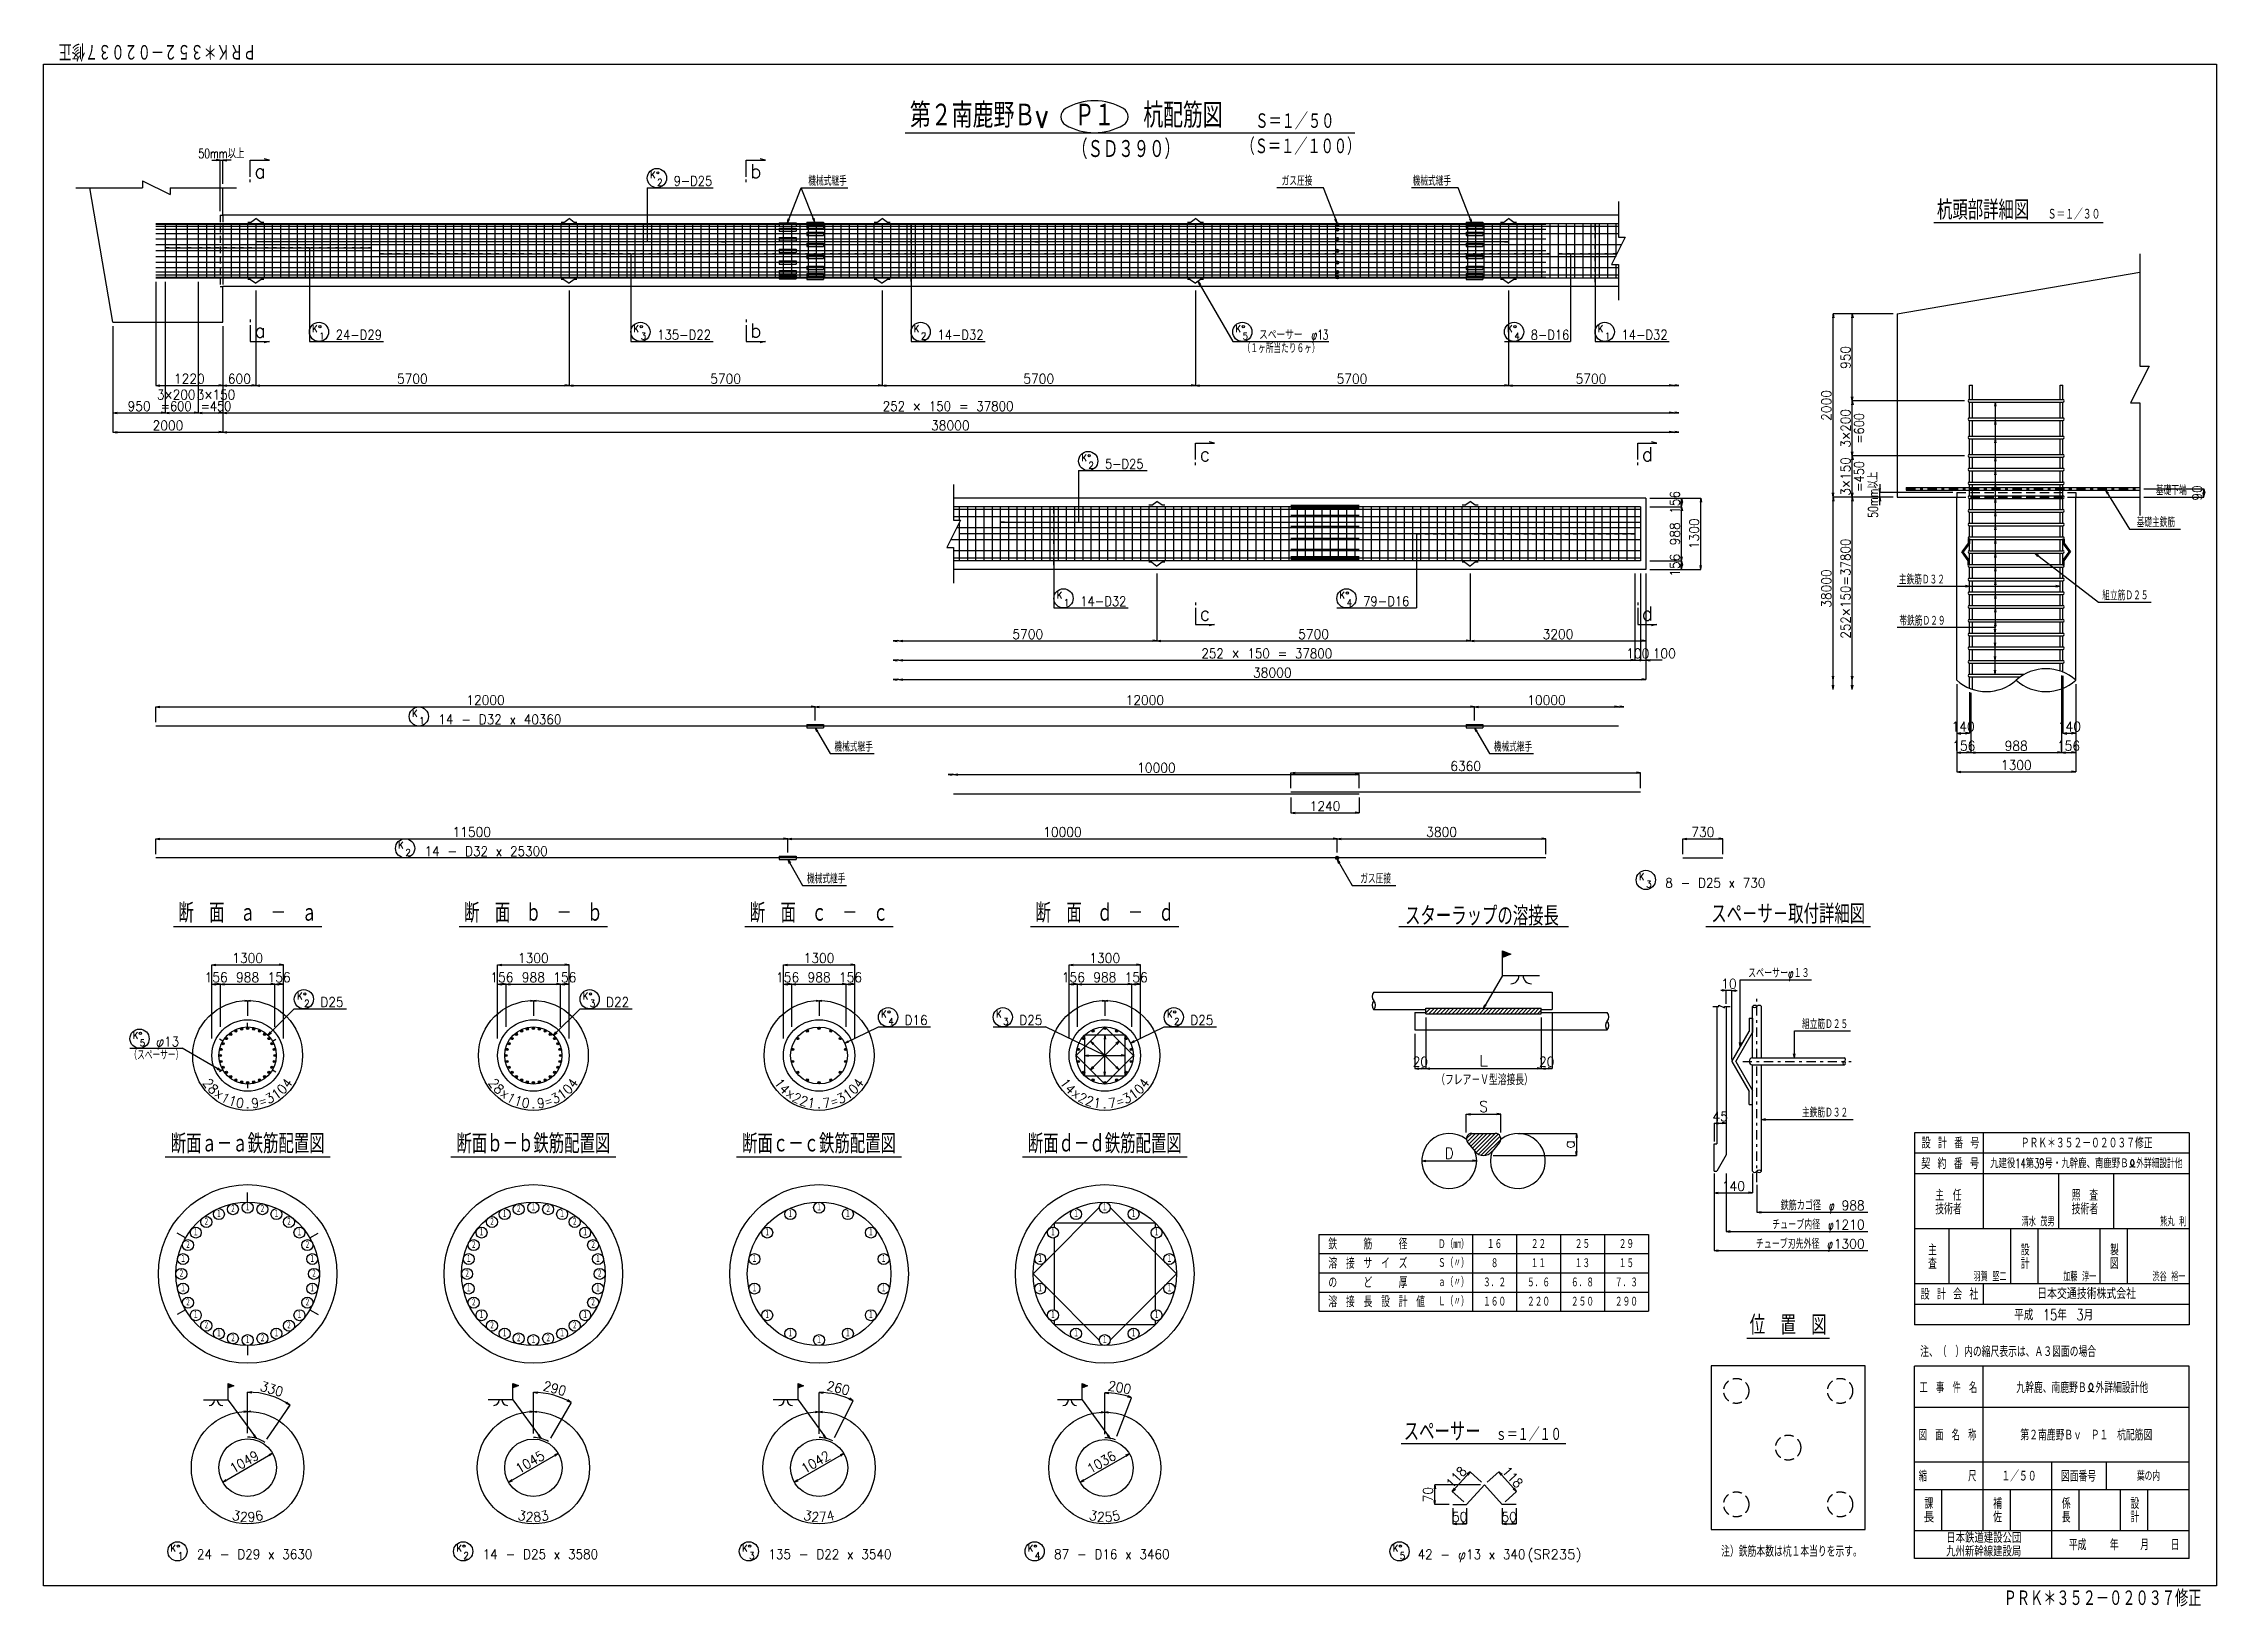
# Model space of a CAD drawing. Extents: x -19525 to 20025, y -14225 to 14225.
import ezdxf
from ezdxf.enums import TextEntityAlignment as Align

# ---------------------------------------------------------------- set-up
doc = ezdxf.new("R2010")
doc.units = 0
doc.header["$LTSCALE"] = 0.2
doc.header["$MEASUREMENT"] = 0
for name, pattern in [('CENTER', [1934.3, 841, -420.5, 252.3, -420.5]), ('DASHED', [1261.5, 841, -420.5]), ('DASHED2', [946.125, 630.75, -315.375])]:
    doc.linetypes.add(name, pattern=pattern)
doc.layers.get('0').update_dxf_attribs({"linetype": 'CONTINUOUS'})
for name, color, linetype in [('LAYER0001', 7, 'CONTINUOUS'), ('LAYER0002', 7, 'CONTINUOUS'), ('LAYER0003', 7, 'CONTINUOUS'), ('LAYER0004', 7, 'CONTINUOUS'), ('LAYER0005', 7, 'CONTINUOUS'), ('LAYER0006', 7, 'CONTINUOUS'), ('LAYER0007', 7, 'CONTINUOUS'), ('LAYER0015', 7, 'CONTINUOUS'), ('LAYER0016', 7, 'CONTINUOUS'), ('LAYER0017', 7, 'CONTINUOUS'), ('LAYER0018', 7, 'CONTINUOUS'), ('LAYER0019', 7, 'CONTINUOUS'), ('LAYER0020', 7, 'CONTINUOUS'), ('LAYER0032', 7, 'CONTINUOUS'), ('LAYER0035', 7, 'CONTINUOUS'), ('LAYER0037', 7, 'CONTINUOUS')]:
    doc.layers.add(name, color=color, linetype=linetype)
doc.styles.get("Standard").update_dxf_attribs({"font": 'txt.shx', "width": 0.8, "bigfont": 'bigfont.shx'})

msp = doc.modelspace()

# ---------------------------------------------------------------- texts
at = {"color": 3, "width": 0.736842}
msp.add_text('（ＳＤ３９０）', height=350, dxfattribs=at).set_placement((-802, 12125), (1158, 12125), align=Align.FIT)
at = {"color": 4}
for s, width, p, p2 in [('断\u3000面\u3000ａ\u3000－\u3000ａ', 0.696774, (-17069, -1775), (-14549, -1775)), ('断\u3000面\u3000ｂ\u3000－\u3000ｂ', 0.696774, (-11869, -1775), (-9349, -1775)), ('断\u3000面\u3000ｃ\u3000－\u3000ｃ', 0.696774, (-6669, -1775), (-4149, -1775)), ('断\u3000面\u3000ｄ\u3000－\u3000ｄ', 0.696774, (-1469, -1775), (1051, -1775)), ('スターラップの溶接長', 0.681818, (5257, -1830), (8057, -1830))]:
    msp.add_text(s, height=350, dxfattribs=dict(at, width=width)).set_placement(p, p2, align=Align.FIT)
for s, width, p, p2 in [('断面ａ－ａ鉄筋配置図', 0.685714, (-17209, -5975), (-14409, -5975)), ('断面ｂ－ｂ鉄筋配置図', 0.685714, (-12009, -5975), (-9209, -5975)), ('断面ｃ－ｃ鉄筋配置図', 0.685714, (-6809, -5975), (-4009, -5975)), ('断面ｄ－ｄ鉄筋配置図', 0.685714, (-1609, -5975), (1191, -5975)), ('位\u3000置\u3000図', 0.705882, (11529, -9275), (12929, -9275))]:
    msp.add_text(s, height=350, rotation=360, dxfattribs=dict(at, width=width)).set_placement(p, p2, align=Align.FIT)
at = {"color": 6}
for s, height, width, p, p2 in [('鉄\u3000\u3000\u3000筋\u3000\u3000\u3000径', 200, 0.683544, (3860, -7726), (5300, -7726)), ('溶\u3000接\u3000サ\u3000イ\u3000ズ', 200, 0.683544, (3860, -8076), (5300, -8076)), ('Ｓ（〃）', 175, 0.8, (5855, -8059), (6415, -8059)), ('Ｄ（㎜）', 175, 0.880734, (5855, -7718), (6415, -7718)), ('１６', 175, 0.8, (6745, -7714), (7025, -7714)), ('２２', 175, 0.8, (7545, -7714), (7825, -7714)), ('１１', 175, 0.923077, (7545, -8064), (7825, -8064)), ('２５', 175, 0.8, (8345, -7714), (8625, -7714)), ('１３', 175, 0.8, (8345, -8064), (8625, -8064)), ('２９', 175, 0.8, (9145, -7714), (9425, -7714)), ('１５', 175, 0.8, (9145, -8064), (9425, -8064)), ('の\u3000\u3000\u3000ど\u3000\u3000\u3000厚', 200, 0.683544, (3860, -8426), (5300, -8426)), ('ａ（〃）', 175, 0.8, (5855, -8409), (6415, -8409)), ('３．２', 175, 0.75, (6675, -8414), (7095, -8414)), ('５．６', 175, 0.75, (7475, -8414), (7895, -8414)), ('６．８', 175, 0.75, (8275, -8414), (8695, -8414)), ('７．３', 175, 0.75, (9075, -8414), (9495, -8414)), ('溶\u3000接\u3000長\u3000設\u3000計\u3000値', 200, 0.680412, (3860, -8776), (5620, -8776)), ('Ｌ（〃）', 175, 0.8, (5855, -8759), (6415, -8759)), ('１６０', 175, 0.765957, (6675, -8764), (7095, -8764)), ('２２０', 175, 0.765957, (7475, -8764), (7895, -8764)), ('２５０', 175, 0.765957, (8275, -8764), (8695, -8764)), ('２９０', 175, 0.765957, (9075, -8764), (9495, -8764)), ('注）鉄筋本数は杭１本当りを示す。', 200, 0.698182, (11010, -13320), (13570, -13320))]:
    msp.add_text(s, height=height, dxfattribs=dict(at, width=width)).set_placement(p, p2, align=Align.FIT)
msp.add_text('８', height=175, dxfattribs=at).set_placement((6815, -8064), (6955, -8064), align=Align.FIT)
at = {"layer": 'LAYER0001', "color": 6, "width": 1.5}
for p, p2 in [((-16382, -7146), (-16282, -7146)), ((-15859, -7026), (-15759, -7026)), ((-15335, -7146), (-15235, -7146)), ((-11182, -7146), (-11082, -7146)), ((-10659, -7026), (-10559, -7026)), ((-10135, -7146), (-10035, -7146)), ((-5982, -7146), (-5882, -7146)), ((-5459, -7026), (-5359, -7026)), ((-4935, -7146), (-4835, -7146)), ((-782, -7146), (-682, -7146)), ((-259, -7026), (-159, -7026)), ((265, -7146), (365, -7146)), ((-16802, -7480), (-16702, -7480)), ((-14916, -7480), (-14816, -7480)), ((-11602, -7480), (-11502, -7480)), ((-9716, -7480), (-9616, -7480)), ((-6402, -7480), (-6302, -7480)), ((-4516, -7480), (-4416, -7480)), ((-1202, -7480), (-1102, -7480)), ((684, -7480), (784, -7480)), ((-17035, -7964), (-16935, -7964)), ((-14683, -7964), (-14583, -7964)), ((-11835, -7964), (-11735, -7964)), ((-9483, -7964), (-9383, -7964)), ((-6635, -7964), (-6535, -7964)), ((-4283, -7964), (-4183, -7964)), ((-1435, -7964), (-1335, -7964)), ((917, -7964), (1017, -7964)), ((-17035, -8501), (-16935, -8501)), ((-14683, -8501), (-14583, -8501)), ((-11835, -8501), (-11735, -8501)), ((-9483, -8501), (-9383, -8501)), ((-6635, -8501), (-6535, -8501)), ((-4283, -8501), (-4183, -8501)), ((-1435, -8501), (-1335, -8501)), ((917, -8501), (1017, -8501)), ((-16802, -8984), (-16702, -8984)), ((-14916, -8984), (-14816, -8984)), ((-11602, -8984), (-11502, -8984)), ((-9716, -8984), (-9616, -8984)), ((-6402, -8984), (-6302, -8984)), ((-4516, -8984), (-4416, -8984)), ((-1202, -8984), (-1102, -8984)), ((684, -8984), (784, -8984)), ((-16382, -9319), (-16282, -9319)), ((-15859, -9439), (-15759, -9439)), ((-15335, -9319), (-15235, -9319)), ((-11182, -9319), (-11082, -9319)), ((-10659, -9439), (-10559, -9439)), ((-10135, -9319), (-10035, -9319)), ((-5982, -9319), (-5882, -9319)), ((-5459, -9439), (-5359, -9439)), ((-4935, -9319), (-4835, -9319)), ((-782, -9319), (-682, -9319)), ((-259, -9439), (-159, -9439)), ((265, -9319), (365, -9319))]:
    msp.add_text('１', height=125, dxfattribs=at).set_placement(p, p2, align=Align.FIT)
at = {"layer": 'LAYER0001', "color": 6}
for p, p2 in [((-16127, -7056), (-16027, -7056)), ((-15590, -7056), (-15490, -7056)), ((-10927, -7056), (-10827, -7056)), ((-10390, -7056), (-10290, -7056)), ((-16611, -7289), (-16511, -7289)), ((-15107, -7289), (-15007, -7289)), ((-11411, -7289), (-11311, -7289)), ((-9907, -7289), (-9807, -7289)), ((-16945, -7709), (-16845, -7709)), ((-14772, -7709), (-14672, -7709)), ((-11745, -7709), (-11645, -7709)), ((-9572, -7709), (-9472, -7709)), ((-17065, -8232), (-16965, -8232)), ((-14652, -8232), (-14552, -8232)), ((-11865, -8232), (-11765, -8232)), ((-9452, -8232), (-9352, -8232)), ((-16945, -8756), (-16845, -8756)), ((-14772, -8756), (-14672, -8756)), ((-11745, -8756), (-11645, -8756)), ((-9572, -8756), (-9472, -8756)), ((-16611, -9175), (-16511, -9175)), ((-15107, -9175), (-15007, -9175)), ((-11411, -9175), (-11311, -9175)), ((-9907, -9175), (-9807, -9175)), ((-16127, -9408), (-16027, -9408)), ((-15590, -9408), (-15490, -9408)), ((-10927, -9408), (-10827, -9408)), ((-10390, -9408), (-10290, -9408))]:
    msp.add_text('２', height=125, dxfattribs=at).set_placement(p, p2, align=Align.FIT)
at = {"layer": 'LAYER0003', "color": 6}
for s, height, width, p, p2 in [('50mm以上', 175, 0.804469, (-16705, 12135), (-15865, 12135)), ('3×200', 175, 0.882353, (-17460, 7745), (-16760, 7745)), ('1220', 175, 1.010526, (-17150, 8035), (-16590, 8035)), ('3×150', 175, 0.916031, (-16735, 7745), (-16035, 7745)), ('600', 175, 1.028571, (-16170, 8035), (-15750, 8035)), ('5700', 175, 0.96, (-13090, 8035), (-12530, 8035)), ('5700', 175, 0.96, (-7390, 8035), (-6830, 8035)), ('5700', 175, 0.96, (-1690, 8035), (-1130, 8035)), ('5700', 175, 0.96, (4010, 8035), (4570, 8035)), ('5700', 175, 0.96, (8360, 8035), (8920, 8035)), ('950', 175, 0.96, (-17995, 7535), (-17575, 7535)), ('=600', 175, 0.96, (-17390, 7535), (-16830, 7535)), ('=450', 175, 0.914286, (-16665, 7535), (-16105, 7535)), ('252 × 150 = 37800', 175, 0.942263, (-4250, 7535), (-1870, 7535)), ('2000', 175, 1.010526, (-17540, 7185), (-16980, 7185)), ('38000', 175, 0.96, (-3370, 7185), (-2670, 7185)), ('5700', 175, 0.96, (-1890, 3385), (-1330, 3385)), ('5700', 175, 0.96, (3310, 3385), (3870, 3385)), ('3200', 175, 0.96, (7760, 3385), (8320, 3385)), ('252 × 150 = 37800', 175, 0.942263, (1550, 3035), (3930, 3035)), ('100', 175, 1.2, (9280, 3035), (9700, 3035)), ('100', 175, 1.2, (9764, 3035), (10184, 3035)), ('38000', 175, 0.96, (2490, 2685), (3190, 2685)), ('12000', 175, 1.043478, (-11830, 2185), (-11130, 2185)), ('12000', 175, 1.043478, (170, 2185), (870, 2185)), ('10000', 175, 1.090909, (7480, 2185), (8180, 2185)), ('10000', 175, 1.090909, (380, 955), (1080, 955)), ('6360', 175, 0.914286, (6080, 985), (6640, 985)), ('1240', 175, 1.010526, (3520, 255), (4080, 255)), ('11500', 175, 1.090909, (-12080, -215), (-11380, -215)), ('10000', 175, 1.090909, (-1330, -215), (-630, -215)), ('3800', 175, 0.96, (5640, -215), (6200, -215)), ('730', 175, 0.96, (10465, -215), (10885, -215)), ('1300', 175, 1.066667, (-16089, -2510), (-15529, -2510)), ('1300', 175, 1.066667, (-10889, -2510), (-10329, -2510)), ('1300', 175, 1.066667, (-5689, -2510), (-5129, -2510)), ('1300', 175, 1.066667, (-489, -2510), (71, -2510)), ('156', 175, 1.028571, (-16591, -2860), (-16171, -2860)), ('988', 175, 0.9, (-16019, -2860), (-15599, -2860)), ('156', 175, 1.028571, (-15447, -2860), (-15027, -2860)), ('156', 175, 1.028571, (-11391, -2860), (-10971, -2860)), ('988', 175, 0.9, (-10819, -2860), (-10399, -2860)), ('156', 175, 1.028571, (-10247, -2860), (-9827, -2860)), ('156', 175, 1.028571, (-6191, -2860), (-5771, -2860)), ('988', 175, 0.9, (-5619, -2860), (-5199, -2860)), ('156', 175, 1.028571, (-5047, -2860), (-4627, -2860)), ('156', 175, 1.028571, (-991, -2860), (-571, -2860)), ('988', 175, 0.9, (-419, -2860), (1, -2860)), ('156', 175, 1.028571, (153, -2860), (573, -2860)), ('20', 175, 1.066667, (5395, -4396), (5675, -4396)), ('L', 200, 1.2, (6605, -4391), (6765, -4391)), ('20', 175, 1.066667, (7695, -4396), (7975, -4396)), ('（フレア－Ｖ型溶接長）', 200, 0.709677, (5823, -4736), (7583, -4736)), ('S', 200, 1.2, (6605, -5224), (6765, -5224)), ('D', 200, 1.2, (5980, -6074), (6140, -6074))]:
    msp.add_text(s, height=height, dxfattribs=dict(at, width=width)).set_placement(p, p2, align=Align.FIT)
for s, height, rotation, width, p, p2 in [('156', 175, 90, 1.028571, (10255, 5662), (10255, 6082)), ('1300', 175, 90, 1.066667, (10605, 5020), (10605, 5580)), ('988', 175, 90, 0.9, (10255, 5090), (10255, 5510)), ('156', 175, 90, 1.028571, (10255, 4518), (10255, 4938)), ('a', 200, 90, 1.2, (8337, -5894), (8337, -5734)), ('330', 175, 342.9557, 0.96, (-15596, -10288), (-15195, -10411)), ('290', 175, 344.948, 0.96, (-10446, -10285), (-10040, -10394)), ('260', 175, 346.4871, 0.96, (-5284, -10284), (-4876, -10382)), ('200', 175, 349.5337, 1.028571, (-160, -10286), (253, -10362)), ('1049', 175, 30, 1.010526, (-16069, -11807), (-15584, -11527)), ('1045', 175, 30, 1.010526, (-10869, -11809), (-10384, -11529)), ('1042', 175, 30, 1.010526, (-5669, -11810), (-5184, -11530)), ('1036', 175, 30, 1.010526, (-469, -11813), (16, -11533))]:
    msp.add_text(s, height=height, rotation=rotation, dxfattribs=dict(at, width=width)).set_placement(p, p2, align=Align.FIT)
at = {"layer": 'LAYER0004', "color": 6}
for s, height, width, p, p2 in [('K', 125, 1.2, (-3685, 8971), (-3585, 8971)), ('2', 125, 1.2, (-3556, 8836), (-3456, 8836)), ('14-D32', 175, 0.9, (-3255, 8835), (-2415, 8835)), ('K', 125, 1.2, (2170, 8971), (2270, 8971)), ('5', 125, 1.2, (2299, 8836), (2399, 8836)), ('（１ヶ所当たり６ヶ）', 175, 0.714286, (2301, 8590), (3701, 8590)), ('スペーサー\u3000φ13', 175, 0.739726, (2600, 8835), (3860, 8835)), ('K', 125, 1.2, (8765, 8971), (8865, 8971)), ('1', 125, 2.4, (8894, 8836), (8994, 8836)), ('14-D32', 175, 0.9, (9195, 8835), (10035, 8835)), ('K', 125, 1.2, (-1085, 4121), (-985, 4121)), ('1', 125, 2.4, (-956, 3986), (-856, 3986)), ('14-D32', 175, 0.9, (-655, 3985), (185, 3985)), ('K', 125, 1.2, (-14910, -3176), (-14810, -3176)), ('D25', 175, 0.9, (-14485, -3311), (-14065, -3311)), ('K', 125, 1.2, (-9710, -3176), (-9610, -3176)), ('D22', 175, 0.9, (-9285, -3311), (-8865, -3311)), ('2', 125, 1.2, (-14781, -3310), (-14681, -3310)), ('3', 125, 1.2, (-9581, -3310), (-9481, -3310)), ('K', 125, 1.2, (-4277, -3504), (-4177, -3504)), ('4', 125, 1.2, (-4148, -3638), (-4048, -3638)), ('D16', 175, 1.028571, (-3853, -3639), (-3433, -3639)), ('K', 125, 1.2, (-2189, -3504), (-2089, -3504)), ('3', 125, 1.2, (-2061, -3638), (-1961, -3638)), ('D25', 175, 0.9, (-1765, -3639), (-1345, -3639)), ('K', 125, 1.2, (923, -3504), (1023, -3504)), ('2', 125, 1.2, (1052, -3638), (1152, -3638)), ('D25', 175, 0.9, (1347, -3639), (1767, -3639)), ('K', 125, 1.2, (-17901, -3893), (-17801, -3893)), ('5', 125, 1.2, (-17772, -4028), (-17672, -4028)), ('φ13', 175, 0.947368, (-17476, -4029), (-17056, -4029)), ('（スペーサー）', 175, 0.736842, (-17961, -4274), (-16981, -4274))]:
    msp.add_text(s, height=height, dxfattribs=dict(at, width=width)).set_placement(p, p2, align=Align.FIT)
at = {"layer": 'LAYER0005', "color": 6}
for s, height, width, p, p2 in [('K', 125, 1.2, (-8485, 11771), (-8385, 11771)), ('2', 125, 1.2, (-8356, 11636), (-8256, 11636)), ('9-D25', 175, 0.857143, (-8055, 11635), (-7355, 11635)), ('機械式継手', 175, 0.697674, (-5604, 11635), (-4904, 11635)), ('ガス圧接', 175, 0.705882, (3010, 11635), (3570, 11635)), ('機械式継手', 175, 0.697674, (5394, 11635), (6094, 11635)), ('K', 125, 1.2, (-14635, 8971), (-14535, 8971)), ('1', 125, 2.4, (-14506, 8836), (-14406, 8836)), ('24-D29', 175, 0.847059, (-14205, 8835), (-13365, 8835)), ('K', 125, 1.2, (-8785, 8971), (-8685, 8971)), ('3', 125, 1.2, (-8656, 8836), (-8556, 8836)), ('135-D22', 175, 0.884211, (-8355, 8835), (-7375, 8835)), ('K', 125, 1.2, (7115, 8971), (7215, 8971)), ('4', 125, 1.2, (7244, 8836), (7344, 8836)), ('8-D16', 175, 0.923077, (7545, 8835), (8245, 8835)), ('K', 125, 1.2, (-635, 6621), (-535, 6621)), ('2', 125, 1.2, (-506, 6486), (-406, 6486)), ('5-D25', 175, 0.857143, (-205, 6485), (495, 6485)), ('K', 125, 1.2, (4065, 4121), (4165, 4121)), ('4', 125, 1.2, (4194, 3986), (4294, 3986)), ('79-D16', 175, 0.9, (4495, 3985), (5335, 3985)), ('機械式継手', 175, 0.697674, (-5129, 1335), (-4429, 1335)), ('機械式継手', 175, 0.697674, (6871, 1335), (7571, 1335)), ('機械式継手', 175, 0.697674, (-5629, -1065), (-4929, -1065)), ('ガス圧接', 175, 0.705882, (4441, -1065), (5001, -1065))]:
    msp.add_text(s, height=height, dxfattribs=dict(at, width=width)).set_placement(p, p2, align=Align.FIT)
at = {"layer": 'LAYER0006', "color": 3, "width": 1.2}
for s, p, p2 in [('a', (-15685, 11775), (-15485, 11775)), ('b', (-6660, 11775), (-6460, 11775)), ('c', (1515, 6625), (1715, 6625)), ('d', (9565, 6625), (9765, 6625))]:
    msp.add_text(s, height=250, dxfattribs=at).set_placement(p, p2, align=Align.FIT)
for s, p, p2 in [('b', (-6660, 8875), (-6460, 8875)), ('a', (-15685, 8875), (-15485, 8875)), ('d', (9565, 3725), (9765, 3725)), ('c', (1515, 3725), (1715, 3725))]:
    msp.add_text(s, height=250, rotation=360, dxfattribs=at).set_placement(p, p2, align=Align.FIT)
at = {"layer": 'LAYER0007', "color": 6}
for s, height, width, p, p2 in [('K', 125, 1.2, (-12818, 1971), (-12718, 1971)), ('14 - D32 x 40360', 175, 0.955224, (-12338, 1835), (-10098, 1835)), ('1', 125, 2.4, (-12689, 1836), (-12589, 1836)), ('K', 125, 1.2, (-13068, -429), (-12968, -429)), ('14 - D32 x 25300', 175, 0.955224, (-12588, -565), (-10348, -565)), ('2', 125, 1.2, (-12939, -564), (-12839, -564)), ('K', 125, 1.2, (9513, -1004), (9613, -1004)), ('3', 125, 1.2, (9642, -1139), (9742, -1139)), ('8 - D25 x 730', 175, 0.954128, (9993, -1140), (11813, -1140)), ('K', 125, 1.2, (-17211, -13226), (-17111, -13226)), ('1', 125, 2.4, (-17082, -13360), (-16982, -13360)), ('K', 125, 1.2, (-12011, -13226), (-11911, -13226)), ('2', 125, 1.2, (-11882, -13360), (-11782, -13360)), ('K', 125, 1.2, (-6811, -13226), (-6711, -13226)), ('3', 125, 1.2, (-6682, -13360), (-6582, -13360)), ('K', 125, 1.2, (-1611, -13226), (-1511, -13226)), ('4', 125, 1.2, (-1482, -13360), (-1382, -13360)), ('K', 125, 1.2, (5031, -13226), (5131, -13226)), (' 5', 125, 1.263158, (5060, -13360), (5260, -13360)), ('42 - φ13 x 340', 175, 0.951841, (5486, -13362), (7446, -13362)), ('(SR235)', 175, 0.933333, (7486, -13362), (8466, -13362))]:
    msp.add_text(s, height=height, dxfattribs=dict(at, width=width)).set_placement(p, p2, align=Align.FIT)
for s, width, p, p2 in [('24 - D29 x 3630', 0.930233, (-16731, -13361), (-14631, -13361)), ('14 - D25 x 3580', 0.954907, (-11531, -13361), (-9431, -13361)), ('135 - D22 x 3540', 0.943489, (-6331, -13361), (-4091, -13361)), ('87 - D16 x 3460', 0.954907, (-1131, -13361), (969, -13361))]:
    msp.add_text(s, height=175, rotation=360, dxfattribs=dict(at, width=width)).set_placement(p, p2, align=Align.FIT)
at = {"layer": 'LAYER0015', "color": 4, "width": 0.676692}
msp.add_text('ＰＲＫ＊３５２－０２０３７修正', height=300, rotation=180, dxfattribs=at).set_placement((-15650, 14225), (-19250, 14225), align=Align.FIT)
at = {"layer": 'LAYER0015', "color": 3}
for s, height, width, p, p2 in [('第２南鹿野Ｂv', 450, 0.711864, (-3756, 12690), (-1236, 12690)), ('Ｐ１', 450, 0.923077, (-756, 12690), (-36, 12690)), ('杭配筋図', 450, 0.716418, (494, 12690), (1934, 12690)), ('Ｓ＝１／５０', 300, 0.712871, (2530, 12660), (3970, 12660)), ('（Ｓ＝１／１００）', 300, 0.72, (2280, 12200), (4440, 12200))]:
    msp.add_text(s, height=height, dxfattribs=dict(at, width=width)).set_placement(p, p2, align=Align.FIT)
at = {"layer": 'LAYER0015', "color": 6}
for s, height, width, p, p2 in [('設 計 番 号', 200, 0.828947, (14658, -5887), (15708, -5887)), ('ＰＲＫ＊３５２－０２０３７修正', 200, 0.676692, (16461, -5887), (18861, -5887)), ('契 約 番 号', 200, 0.828947, (14651, -6262), (15701, -6262)), ('九建役14第39号・九幹鹿、南鹿野Ｂ', 175, 0.717608, (15905, -6246), (18425, -6246)), ('外詳細設計他', 175, 0.692308, (18565, -6246), (19405, -6246)), ('主\u3000任', 200, 0.72, (14906, -6838), (15386, -6838)), ('照\u3000査', 200, 0.72, (17389, -6838), (17869, -6838)), ('技術者', 200, 0.72, (14906, -7088), (15386, -7088)), ('技術者', 200, 0.72, (17389, -7088), (17869, -7088)), ('清水 茂男', 150, 0.789474, (16478, -7302), (17078, -7302)), ('熊丸 利', 150, 0.827586, (18996, -7302), (19476, -7302)), ('査', 200, 0.857143, (14775, -8081), (14935, -8081)), ('主', 200, 0.857143, (14775, -7834), (14935, -7834)), ('設', 200, 0.857143, (16462, -7834), (16622, -7834)), ('計', 200, 0.857143, (16462, -8081), (16622, -8081)), ('製', 200, 0.857143, (18087, -7834), (18247, -7834)), ('図', 200, 0.923077, (18087, -8081), (18247, -8081)), ('羽賀 堅二', 150, 0.779221, (15603, -8302), (16203, -8302)), ('加藤 淳一', 150, 0.779221, (17236, -8302), (17836, -8302)), ('渋谷 裕一', 150, 0.779221, (18859, -8302), (19459, -8302)), ('設 計 会 社', 200, 0.828947, (14640, -8638), (15690, -8638)), ('日本交通技術株式会社', 200, 0.767045, (16761, -8628), (18561, -8628)), ('平成\u300015年\u30003月', 200, 0.760563, (16342, -9015), (17782, -9015)), ('注、（\u3000）内の縮尺表示は、Ａ３図面の場合', 200, 0.674157, (14632, -9684), (17832, -9684)), ('工\u3000事\u3000件\u3000名', 200, 0.650826, (14620, -10339), (15670, -10339)), ('九幹鹿、南鹿野Ｂ', 200, 0.695652, (16381, -10339), (17661, -10339)), ('外詳細設計他', 200, 0.692308, (17821, -10339), (18781, -10339)), ('図\u3000面\u3000名\u3000称', 200, 0.645492, (14604, -11202), (15654, -11202)), ('第２南鹿野Ｂｖ\u3000Ｐ１\u3000杭配筋図', 200, 0.679245, (16455, -11202), (18855, -11202)), ('縮\u3000\u3000\u3000\u3000\u3000尺', 200, 0.645492, (14604, -11950), (15654, -11950)), ('１／５０', 200, 0.738462, (16110, -11950), (16750, -11950)), ('図面番号', 200, 0.705882, (17193, -11950), (17833, -11950)), ('葉の内', 175, 0.734694, (18577, -11937), (18997, -11937)), ('課', 200, 0.857143, (14709, -12449), (14869, -12449)), ('補', 200, 0.857143, (15959, -12449), (16119, -12449)), ('係', 200, 0.857143, (17209, -12449), (17369, -12449)), ('設', 200, 0.857143, (18459, -12449), (18619, -12449)), ('長', 200, 1.071429, (14689, -12695), (14889, -12695)), ('佐', 200, 0.857143, (15959, -12695), (16119, -12695)), ('長', 200, 0.857143, (17209, -12695), (17369, -12695)), ('計', 200, 0.857143, (18459, -12695), (18619, -12695)), ('日本鉄道建設公団', 190, 0.776978, (15105, -13067), (16473, -13067)), ('平成', 200, 0.75, (17337, -13200), (17657, -13200)), ('年', 200, 0.857143, (18082, -13200), (18242, -13200)), ('九州新幹線建設局', 190, 0.771429, (15104, -13314), (16472, -13314))]:
    msp.add_text(s, height=height, dxfattribs=dict(at, width=width)).set_placement(p, p2, align=Align.FIT)
for s, p, p2 in [('月', (18637, -13200), (18797, -13200)), ('日', (19192, -13200), (19352, -13200))]:
    msp.add_text(s, height=200, dxfattribs=at).set_placement(p, p2, align=Align.FIT)
at = {"layer": 'LAYER0015', "color": 4, "width": 0.676692}
msp.add_text('ＰＲＫ＊３５２－０２０３７修正', height=300, dxfattribs=at).set_placement((16150, -14225), (19750, -14225), align=Align.FIT)
at = {"layer": 'LAYER0016', "color": 4}
for s, height, width, p, p2 in [('杭頭部詳細図', 350, 0.699029, (14937, 11019), (16617, 11019)), ('Ｓ＝１／３０', 200, 0.712871, (16951, 11019), (17911, 11019))]:
    msp.add_text(s, height=height, dxfattribs=dict(at, width=width)).set_placement(p, p2, align=Align.FIT)
at = {"layer": 'LAYER0019', "color": 6}
for s, width, p, p2 in [('950', 0.96, (13361, 8301), (13361, 8721)), ('2000', 1.010526, (13011, 7356), (13011, 7916)), ('3×200', 0.882353, (13361, 6869), (13361, 7569)), ('=600', 0.96, (13606, 6939), (13606, 7499)), ('3×150', 0.916031, (13361, 5994), (13361, 6694)), ('=450', 0.914286, (13606, 6064), (13606, 6624)), ('50mm以上', 0.804469, (13861, 5591), (13861, 6431)), ('90', 1.066667, (19761, 5904), (19761, 6184)), ('252×150=37800', 0.864266, (13361, 3393), (13361, 5213)), ('38000', 0.96, (13011, 3953), (13011, 4653))]:
    msp.add_text(s, height=175, rotation=90, dxfattribs=dict(at, width=width)).set_placement(p, p2, align=Align.FIT)
for s, width, p, p2 in [('基礎下端', 0.705882, (18922, 6004), (19482, 6004)), ('140', 1.107692, (15202, 1704), (15622, 1704)), ('140', 1.107692, (17136, 1704), (17556, 1704)), ('156', 1.028571, (15216, 1354), (15636, 1354)), ('988', 0.9, (16169, 1354), (16589, 1354)), ('156', 1.028571, (17122, 1354), (17542, 1354)), ('1300', 1.066667, (16099, 1004), (16659, 1004))]:
    msp.add_text(s, height=175, dxfattribs=dict(at, width=width)).set_placement(p, p2, align=Align.FIT)
at = {"layer": 'LAYER0020', "color": 6}
for s, width, p, p2 in [('基礎主鉄筋', 0.697674, (18571, 5421), (19271, 5421)), ('主鉄筋Ｄ３２', 0.705882, (14242, 4379), (15082, 4379)), ('組立筋Ｄ２５', 0.705882, (17946, 4091), (18786, 4091)), ('帯鉄筋Ｄ２９', 0.705882, (14253, 3629), (15093, 3629))]:
    msp.add_text(s, height=175, dxfattribs=dict(at, width=width)).set_placement(p, p2, align=Align.FIT)
at = {"layer": 'LAYER0032', "color": 4}
for s, height, width, p, p2 in [('スペ－サ－取付詳細図', 350, 0.685714, (10829, -1795), (13629, -1795)), ('スペーサー', 350, 0.705882, (5232, -11217), (6632, -11217)), ('ｓ＝１／１０', 250, 0.712871, (6906, -11217), (8106, -11217))]:
    msp.add_text(s, height=height, dxfattribs=dict(at, width=width)).set_placement(p, p2, align=Align.FIT)
at = {"layer": 'LAYER0032', "color": 6}
for s, width, p, p2 in [('スペーサーφ１３', 0.695652, (11498, -2783), (12618, -2783)), ('10', 1.371429, (11011, -2976), (11291, -2976)), ('組立筋Ｄ２５', 0.705882, (12481, -3713), (13321, -3713)), ('主鉄筋Ｄ３２', 0.705882, (12481, -5323), (13321, -5323)), ('45', 0.96, (10851, -5393), (11131, -5393)), ('140', 1.107692, (11021, -6661), (11441, -6661)), ('鉄筋カゴ径\u3000φ', 0.7, (12092, -7011), (13072, -7011)), (' 988', 0.979592, (13059, -7011), (13619, -7011)), ('チューブ刃先外径\u3000φ', 0.689655, (11641, -7711), (13041, -7711)), ('チューブ内径\u3000φ', 0.695652, (11937, -7361), (13057, -7361)), ('1210', 1.129412, (13059, -7361), (13619, -7361)), ('1300', 1.066667, (13059, -7711), (13619, -7711))]:
    msp.add_text(s, height=175, dxfattribs=dict(at, width=width)).set_placement(p, p2, align=Align.FIT)
at = {"layer": 'LAYER0035', "color": 6}
for s, rotation, width, p, p2 in [('118', 47.925, 1.2, (6112, -12085), (6394, -11773)), ('118', 312.075, 1.2, (7009, -11773), (7290, -12085)), ('70', 90, 1.066667, (5761, -12327), (5761, -12047))]:
    msp.add_text(s, height=175, rotation=rotation, dxfattribs=dict(at, width=width)).set_placement(p, p2, align=Align.FIT)
at = {"layer": 'LAYER0035', "color": 6, "width": 1.066667}
for p, p2 in [((6111, -12682), (6391, -12682)), ((7011, -12682), (7291, -12682))]:
    msp.add_text('50', height=175, dxfattribs=at).set_placement(p, p2, align=Align.FIT)

# ---------------------------------------------------------------- blocks, each defined once
blk = doc.blocks.new('GROUP_1')
at = {"layer": 'LAYER0015', "color": 1, "linetype": 'Continuous'}
for p, q in [((-19525, 13850), (20025, 13850)), ((-19525, -13850), (-19525, 13850)), ((20025, 13850), (20025, -13850)), ((20025, -13850), (-19525, -13850))]:
    blk.add_line(p, q, dxfattribs=at)
blk = doc.blocks.new('GROUP_2')
at = {"layer": 'LAYER0015', "color": 2, "linetype": 'Continuous'}
for centre, radius, start, end in [((-396, 12140), 1042, 59.566, 120.434), ((-838, 12891), 171, 120.434, 239.566), ((-396, 13642), 1042, 239.566, 300.434), ((45, 12891), 171, 300.434, 419.566)]:
    blk.add_arc(centre, radius, start, end, dxfattribs=at)
blk = doc.blocks.new('GROUP_3')
at = {"layer": 'LAYER0003', "color": 6}
for s, rotation, width, p, p2 in [('2', 305.081, 1.2, (-16636, -4691), (-16556, -4805)), ('8', 314.2222, 1.2, (-16547, -4816), (-16449, -4916)), ('0', 45.6343, 1.6, (-15170, -4918), (-15072, -4818)), ('4', 54.7755, 1.2, (-15063, -4807), (-14982, -4693)), ('1', 332.5046, 2.4, (-16315, -5016), (-16191, -5081)), ('1', 341.6458, 2.4, (-16178, -5086), (-16045, -5130)), ('0', 350.787, 1.6, (-16032, -5134), (-15894, -5156)), ('.', 359.9283, 0.64, (-15880, -5157), (-15740, -5157)), ('9', 9.0695, 1.2, (-15726, -5156), (-15588, -5134)), ('=', 18.2107, 1.2, (-15574, -5131), (-15441, -5087)), ('3', 27.3519, 1.2, (-15429, -5082), (-15304, -5017)), ('1', 36.4931, 2.4, (-15293, -5010), (-15180, -4927))]:
    blk.add_text(s, height=175, rotation=rotation, dxfattribs=dict(at, width=width)).set_placement(p, p2, align=Align.FIT)
blk.add_text('×', height=175, rotation=323.3634, dxfattribs=at).set_placement((-16439, -4925), (-16327, -5009), align=Align.FIT)
blk = doc.blocks.new('GROUP_4')
at = {"layer": 'LAYER0003', "color": 6}
for s, rotation, width, p, p2 in [('2', 305.081, 1.2, (-11436, -4691), (-11356, -4805)), ('8', 314.2222, 1.2, (-11347, -4816), (-11249, -4916)), ('0', 45.6343, 1.6, (-9970, -4918), (-9872, -4818)), ('4', 54.7755, 1.2, (-9863, -4807), (-9782, -4693)), ('1', 332.5046, 2.4, (-11115, -5016), (-10991, -5081)), ('1', 341.6458, 2.4, (-10978, -5086), (-10845, -5130)), ('0', 350.787, 1.6, (-10832, -5134), (-10694, -5156)), ('.', 359.9283, 0.64, (-10680, -5157), (-10540, -5157)), ('9', 9.0695, 1.2, (-10526, -5156), (-10388, -5134)), ('=', 18.2107, 1.2, (-10374, -5131), (-10241, -5087)), ('3', 27.3519, 1.2, (-10229, -5082), (-10104, -5017)), ('1', 36.4931, 2.4, (-10093, -5010), (-9980, -4927))]:
    blk.add_text(s, height=175, rotation=rotation, dxfattribs=dict(at, width=width)).set_placement(p, p2, align=Align.FIT)
blk.add_text('×', height=175, rotation=323.3634, dxfattribs=at).set_placement((-11239, -4925), (-11127, -5009), align=Align.FIT)
blk = doc.blocks.new('GROUP_5')
at = {"layer": 'LAYER0002', "color": 6, "linetype": 'Continuous'}
for p, q in [((-209, -3672), (-731, -4195)), ((314, -4195), (-209, -3672)), ((-731, -4195), (-209, -4717)), ((-209, -4717), (314, -4195))]:
    blk.add_line(p, q, dxfattribs=at)
blk = doc.blocks.new('GROUP_6')
at = {"layer": 'LAYER0002', "color": 6, "linetype": 'Continuous'}
for p, q in [((-578, -3825), (-578, -4564)), ((161, -3825), (-578, -3825)), ((161, -4564), (161, -3825)), ((-578, -4564), (161, -4564))]:
    blk.add_line(p, q, dxfattribs=at)
blk = doc.blocks.new('GROUP_7')
at = {"layer": 'LAYER0001', "color": 6, "linetype": 'Continuous'}
for p, q in [((-309, -6964), (-1301, -7956)), ((883, -7956), (-109, -6964)), ((-1331, -7986), (-1515, -8170)), ((-1515, -8170), (-1331, -8354)), ((1098, -8170), (913, -7986)), ((913, -8354), (1098, -8170)), ((-1301, -8384), (-309, -9376)), ((-109, -9376), (883, -8384))]:
    blk.add_line(p, q, dxfattribs=at)
blk = doc.blocks.new('GROUP_8')
at = {"layer": 'LAYER0001', "color": 6, "linetype": 'Continuous'}
for p, q in [((715, -7246), (-1132, -7246)), ((-1132, -7246), (-1132, -7320)), ((715, -7320), (715, -7246)), ((-1132, -7516), (-1132, -8824)), ((715, -8824), (715, -7516)), ((-1132, -9020), (-1132, -9094)), ((-1132, -9094), (715, -9094)), ((715, -9094), (715, -9020))]:
    blk.add_line(p, q, dxfattribs=at)
blk = doc.blocks.new('GROUP_9')
at = {"color": 2, "linetype": 'Continuous'}
for p, q in [((6371, -5713), (6470, -5614)), ((6387, -5768), (6541, -5614)), ((6419, -5807), (6612, -5614)), ((6451, -5846), (6683, -5614)), ((6483, -5884), (6753, -5614)), ((6516, -5923), (6824, -5614)), ((6549, -5960), (6895, -5614)), ((6590, -5990), (6951, -5629)), ((6642, -6009), (6986, -5664)), ((6709, -6012), (6999, -5722))]:
    blk.add_line(p, q, dxfattribs=at)
blk = doc.blocks.new('GROUP_10')
at = {"color": 2, "linetype": 'Continuous'}
for p, q in [((5635, -3419), (5719, -3336)), ((5635, -3349), (5648, -3336)), ((5689, -3436), (5789, -3336)), ((5760, -3436), (5860, -3336)), ((5831, -3436), (5931, -3336)), ((5902, -3436), (6002, -3336)), ((5972, -3436), (6072, -3336)), ((6043, -3436), (6143, -3336)), ((6114, -3436), (6214, -3336)), ((6184, -3436), (6284, -3336)), ((6255, -3436), (6355, -3336)), ((6326, -3436), (6426, -3336)), ((6397, -3436), (6497, -3336)), ((6467, -3436), (6567, -3336)), ((6538, -3436), (6638, -3336)), ((6609, -3436), (6709, -3336)), ((6679, -3436), (6779, -3336)), ((6750, -3436), (6850, -3336)), ((6821, -3436), (6921, -3336)), ((6892, -3436), (6992, -3336)), ((6962, -3436), (7062, -3336)), ((7033, -3436), (7133, -3336)), ((7104, -3436), (7204, -3336)), ((7174, -3436), (7274, -3336)), ((7245, -3436), (7345, -3336)), ((7316, -3436), (7416, -3336)), ((7387, -3436), (7487, -3336)), ((7457, -3436), (7557, -3336)), ((7528, -3436), (7628, -3336)), ((7599, -3436), (7699, -3336)), ((7669, -3436), (7735, -3370))]:
    blk.add_line(p, q, dxfattribs=at)
blk = doc.blocks.new('GROUP_11')
at = {"color": 2, "linetype": 'Continuous'}
for p, q in [((7030, -2311), (7045, -2296)), ((7030, -2332), (7060, -2302)), ((7030, -2353), (7075, -2308)), ((7030, -2375), (7090, -2314)), ((7030, -2396), (7105, -2320)), ((7042, -2405), (7121, -2326)), ((7077, -2391), (7136, -2332)), ((7112, -2377), (7151, -2338)), ((7148, -2362), (7166, -2344))]:
    blk.add_line(p, q, dxfattribs=at)
blk = doc.blocks.new('GROUP_12')
at = {"layer": 'LAYER0003', "color": 2, "linetype": 'Continuous'}
for p, q in [((-16162, -10180), (-16151, -10170)), ((-16162, -10194), (-16141, -10174)), ((-16162, -10208), (-16131, -10178)), ((-16162, -10222), (-16121, -10182)), ((-16162, -10237), (-16111, -10186)), ((-16153, -10243), (-16101, -10190)), ((-16130, -10233), (-16091, -10194)), ((-16106, -10224), (-16081, -10198)), ((-16083, -10214), (-16071, -10202))]:
    blk.add_line(p, q, dxfattribs=at)
blk = doc.blocks.new('GROUP_13')
at = {"layer": 'LAYER0003', "color": 6, "width": 1.2}
for s, rotation, p, p2 in [('3', 346.6606, (-16104, -12641), (-15968, -12673)), ('2', 355.5535, (-15955, -12675), (-15815, -12686)), ('9', 4.4465, (-15802, -12686), (-15662, -12675)), ('6', 13.3394, (-15649, -12673), (-15513, -12641))]:
    blk.add_text(s, height=175, rotation=rotation, dxfattribs=at).set_placement(p, p2, align=Align.FIT)
blk = doc.blocks.new('GROUP_14')
at = {"layer": 'LAYER0003', "color": 2, "linetype": 'Continuous'}
for p, q in [((-10981, -10179), (-10970, -10168)), ((-10981, -10193), (-10960, -10173)), ((-10981, -10207), (-10950, -10177)), ((-10981, -10221), (-10940, -10181)), ((-10981, -10235), (-10930, -10185)), ((-10972, -10241), (-10920, -10189)), ((-10949, -10232), (-10910, -10193)), ((-10925, -10222), (-10900, -10197)), ((-10902, -10213), (-10890, -10201))]:
    blk.add_line(p, q, dxfattribs=at)
blk = doc.blocks.new('GROUP_15')
at = {"layer": 'LAYER0003', "color": 6, "width": 1.2}
for s, rotation, p, p2 in [('3', 346.631, (-10904, -12641), (-10768, -12673)), ('2', 355.5437, (-10755, -12675), (-10615, -12686)), ('8', 4.4563, (-10602, -12686), (-10462, -12675)), ('3', 13.369, (-10449, -12673), (-10313, -12641))]:
    blk.add_text(s, height=175, rotation=rotation, dxfattribs=at).set_placement(p, p2, align=Align.FIT)
blk = doc.blocks.new('GROUP_16')
at = {"color": 7, "linetype": 'Continuous'}
for p, q in [((-18933, 11600), (-17721, 11600)), ((-17721, 11725), (-17721, 11600)), ((-17721, 11725), (-17221, 11475)), ((-17221, 11600), (-17221, 11475)), ((-17221, 11600), (-16010, 11600))]:
    blk.add_line(p, q, dxfattribs=at)
blk = doc.blocks.new('GROUP_17')
at = {"color": 7, "linetype": 'Continuous'}
for p, q in [((9140, 11350), (9140, 10700)), ((9265, 10700), (9015, 10200)), ((9140, 10700), (9265, 10700)), ((9015, 10200), (9140, 10200)), ((9140, 10200), (9140, 9550))]:
    blk.add_line(p, q, dxfattribs=at)
blk = doc.blocks.new('GROUP_18')
at = {"layer": 'LAYER0002', "color": 6, "linetype": 'Continuous'}
for p, q in [((6367, 10974), (6673, 10974)), ((6367, 10974), (6367, 10914)), ((6367, 10914), (6673, 10914)), ((6673, 10974), (6673, 10914))]:
    blk.add_line(p, q, dxfattribs=at)
blk = doc.blocks.new('GROUP_19')
at = {"layer": 'LAYER0002', "color": 6, "linetype": 'Continuous'}
for p, q in [((-5633, 10974), (-5327, 10974)), ((-5633, 10974), (-5633, 10914)), ((-5633, 10914), (-5327, 10914)), ((-5327, 10974), (-5327, 10914))]:
    blk.add_line(p, q, dxfattribs=at)
blk = doc.blocks.new('GROUP_20')
at = {"layer": 'LAYER0002', "color": 6, "linetype": 'Continuous'}
for p, q in [((-5633, 10925), (-5327, 10925)), ((-5633, 10925), (-5633, 10865)), ((-5633, 10865), (-5327, 10865)), ((-5327, 10925), (-5327, 10865))]:
    blk.add_line(p, q, dxfattribs=at)
blk = doc.blocks.new('GROUP_21')
at = {"layer": 'LAYER0002', "color": 6, "linetype": 'Continuous'}
for p, q in [((-5633, 10788), (-5327, 10788)), ((-5633, 10788), (-5633, 10728)), ((-5633, 10728), (-5327, 10728)), ((-5327, 10788), (-5327, 10728))]:
    blk.add_line(p, q, dxfattribs=at)
blk = doc.blocks.new('GROUP_22')
at = {"layer": 'LAYER0002', "color": 6, "linetype": 'Continuous'}
for p, q in [((-5633, 10590), (-5327, 10590)), ((-5633, 10590), (-5633, 10530)), ((-5633, 10530), (-5327, 10530)), ((-5327, 10590), (-5327, 10530))]:
    blk.add_line(p, q, dxfattribs=at)
blk = doc.blocks.new('GROUP_23')
at = {"layer": 'LAYER0002', "color": 6, "linetype": 'Continuous'}
for p, q in [((-5633, 10370), (-5327, 10370)), ((-5633, 10370), (-5633, 10310)), ((-5633, 10310), (-5327, 10310)), ((-5327, 10370), (-5327, 10310))]:
    blk.add_line(p, q, dxfattribs=at)
blk = doc.blocks.new('GROUP_24')
at = {"layer": 'LAYER0002', "color": 6, "linetype": 'Continuous'}
for p, q in [((-5633, 10172), (-5327, 10172)), ((-5633, 10172), (-5633, 10112)), ((-5633, 10112), (-5327, 10112)), ((-5327, 10172), (-5327, 10112))]:
    blk.add_line(p, q, dxfattribs=at)
blk = doc.blocks.new('GROUP_25')
at = {"layer": 'LAYER0002', "color": 6, "linetype": 'Continuous'}
for p, q in [((-5633, 10035), (-5327, 10035)), ((-5633, 10035), (-5633, 9975)), ((-5633, 9975), (-5327, 9975)), ((-5327, 10035), (-5327, 9975))]:
    blk.add_line(p, q, dxfattribs=at)
blk = doc.blocks.new('GROUP_26')
at = {"layer": 'LAYER0002', "color": 6, "linetype": 'Continuous'}
for p, q in [((-5633, 9986), (-5327, 9986)), ((-5633, 9986), (-5633, 9926)), ((-5633, 9926), (-5327, 9926)), ((-5327, 9986), (-5327, 9926))]:
    blk.add_line(p, q, dxfattribs=at)
blk = doc.blocks.new('GROUP_27')
at = {"layer": 'LAYER0002', "color": 6, "linetype": 'Continuous'}
for p, q in [((6367, 10925), (6673, 10925)), ((6367, 10925), (6367, 10865)), ((6367, 10865), (6673, 10865)), ((6673, 10925), (6673, 10865))]:
    blk.add_line(p, q, dxfattribs=at)
blk = doc.blocks.new('GROUP_28')
at = {"layer": 'LAYER0002', "color": 6, "linetype": 'Continuous'}
for p, q in [((6367, 10788), (6673, 10788)), ((6367, 10788), (6367, 10728)), ((6367, 10728), (6673, 10728)), ((6673, 10788), (6673, 10728))]:
    blk.add_line(p, q, dxfattribs=at)
blk = doc.blocks.new('GROUP_29')
at = {"layer": 'LAYER0002', "color": 6, "linetype": 'Continuous'}
for p, q in [((6367, 10590), (6673, 10590)), ((6367, 10590), (6367, 10530)), ((6367, 10530), (6673, 10530)), ((6673, 10590), (6673, 10530))]:
    blk.add_line(p, q, dxfattribs=at)
blk = doc.blocks.new('GROUP_30')
at = {"layer": 'LAYER0002', "color": 6, "linetype": 'Continuous'}
for p, q in [((6367, 10370), (6673, 10370)), ((6367, 10370), (6367, 10310)), ((6367, 10310), (6673, 10310)), ((6673, 10370), (6673, 10310))]:
    blk.add_line(p, q, dxfattribs=at)
blk = doc.blocks.new('GROUP_31')
at = {"layer": 'LAYER0002', "color": 6, "linetype": 'Continuous'}
for p, q in [((6367, 10172), (6673, 10172)), ((6367, 10172), (6367, 10112)), ((6367, 10112), (6673, 10112)), ((6673, 10172), (6673, 10112))]:
    blk.add_line(p, q, dxfattribs=at)
blk = doc.blocks.new('GROUP_32')
at = {"layer": 'LAYER0002', "color": 6, "linetype": 'Continuous'}
for p, q in [((6367, 10035), (6673, 10035)), ((6367, 10035), (6367, 9975)), ((6367, 9975), (6673, 9975)), ((6673, 10035), (6673, 9975))]:
    blk.add_line(p, q, dxfattribs=at)
blk = doc.blocks.new('GROUP_33')
at = {"layer": 'LAYER0002', "color": 6, "linetype": 'Continuous'}
for p, q in [((6367, 9986), (6673, 9986)), ((6367, 9986), (6367, 9926)), ((6367, 9926), (6673, 9926)), ((6673, 9986), (6673, 9926))]:
    blk.add_line(p, q, dxfattribs=at)
blk = doc.blocks.new('GROUP_34')
at = {"layer": 'LAYER0001', "color": 4, "linetype": 'Continuous'}
for p, q in [((-15755, 10969), (-15805, 10969)), ((-15755, 10969), (-15660, 11039)), ((-15565, 10969), (-15660, 11039)), ((-15515, 10969), (-15565, 10969))]:
    blk.add_line(p, q, dxfattribs=at)
blk = doc.blocks.new('GROUP_35')
at = {"layer": 'LAYER0001', "color": 4, "linetype": 'Continuous'}
for p, q in [((-10055, 10969), (-10105, 10969)), ((-10055, 10969), (-9960, 11039)), ((-9865, 10969), (-9960, 11039)), ((-9815, 10969), (-9865, 10969))]:
    blk.add_line(p, q, dxfattribs=at)
blk = doc.blocks.new('GROUP_36')
at = {"layer": 'LAYER0001', "color": 4, "linetype": 'Continuous'}
for p, q in [((-4355, 10969), (-4405, 10969)), ((-4355, 10969), (-4260, 11039)), ((-4165, 10969), (-4260, 11039)), ((-4115, 10969), (-4165, 10969))]:
    blk.add_line(p, q, dxfattribs=at)
blk = doc.blocks.new('GROUP_37')
at = {"layer": 'LAYER0001', "color": 4, "linetype": 'Continuous'}
for p, q in [((1345, 10969), (1295, 10969)), ((1345, 10969), (1440, 11039)), ((1535, 10969), (1440, 11039)), ((1585, 10969), (1535, 10969))]:
    blk.add_line(p, q, dxfattribs=at)
blk = doc.blocks.new('GROUP_38')
at = {"layer": 'LAYER0001', "color": 4, "linetype": 'Continuous'}
for p, q in [((7045, 10969), (6995, 10969)), ((7045, 10969), (7140, 11039)), ((7235, 10969), (7140, 11039)), ((7285, 10969), (7235, 10969))]:
    blk.add_line(p, q, dxfattribs=at)
blk = doc.blocks.new('GROUP_39')
at = {"layer": 'LAYER0001', "color": 4, "linetype": 'Continuous'}
for p, q in [((645, 5819), (595, 5819)), ((645, 5819), (740, 5889)), ((835, 5819), (740, 5889)), ((885, 5819), (835, 5819))]:
    blk.add_line(p, q, dxfattribs=at)
blk = doc.blocks.new('GROUP_40')
at = {"layer": 'LAYER0001', "color": 4, "linetype": 'Continuous'}
for p, q in [((6345, 5819), (6295, 5819)), ((6345, 5819), (6440, 5889)), ((6535, 5819), (6440, 5889)), ((6585, 5819), (6535, 5819))]:
    blk.add_line(p, q, dxfattribs=at)
blk = doc.blocks.new('GROUP_41')
at = {"layer": 'LAYER0001', "color": 4, "linetype": 'Continuous'}
for p, q in [((-15755, 9931), (-15805, 9931)), ((-15755, 9931), (-15660, 9861)), ((-15565, 9931), (-15660, 9861)), ((-15515, 9931), (-15565, 9931))]:
    blk.add_line(p, q, dxfattribs=at)
blk = doc.blocks.new('GROUP_42')
at = {"layer": 'LAYER0001', "color": 4, "linetype": 'Continuous'}
for p, q in [((-10055, 9931), (-10105, 9931)), ((-10055, 9931), (-9960, 9861)), ((-9865, 9931), (-9960, 9861)), ((-9815, 9931), (-9865, 9931))]:
    blk.add_line(p, q, dxfattribs=at)
blk = doc.blocks.new('GROUP_43')
at = {"layer": 'LAYER0001', "color": 4, "linetype": 'Continuous'}
for p, q in [((-4355, 9931), (-4405, 9931)), ((-4355, 9931), (-4260, 9861)), ((-4165, 9931), (-4260, 9861)), ((-4115, 9931), (-4165, 9931))]:
    blk.add_line(p, q, dxfattribs=at)
blk = doc.blocks.new('GROUP_44')
at = {"layer": 'LAYER0001', "color": 4, "linetype": 'Continuous'}
for p, q in [((1345, 9931), (1295, 9931)), ((1345, 9931), (1440, 9861)), ((1535, 9931), (1440, 9861)), ((1585, 9931), (1535, 9931))]:
    blk.add_line(p, q, dxfattribs=at)
blk = doc.blocks.new('GROUP_45')
at = {"layer": 'LAYER0001', "color": 4, "linetype": 'Continuous'}
for p, q in [((7045, 9931), (6995, 9931)), ((7045, 9931), (7140, 9861)), ((7235, 9931), (7140, 9861)), ((7285, 9931), (7235, 9931))]:
    blk.add_line(p, q, dxfattribs=at)
blk = doc.blocks.new('GROUP_46')
at = {"layer": 'LAYER0001', "color": 4, "linetype": 'Continuous'}
for p, q in [((645, 4781), (595, 4781)), ((645, 4781), (740, 4711)), ((835, 4781), (740, 4711)), ((885, 4781), (835, 4781))]:
    blk.add_line(p, q, dxfattribs=at)
blk = doc.blocks.new('GROUP_47')
at = {"layer": 'LAYER0001', "color": 4, "linetype": 'Continuous'}
for p, q in [((6345, 4781), (6295, 4781)), ((6345, 4781), (6440, 4711)), ((6535, 4781), (6440, 4711)), ((6585, 4781), (6535, 4781))]:
    blk.add_line(p, q, dxfattribs=at)
blk = doc.blocks.new('GROUP_48')
at = {"color": 7, "linetype": 'Continuous'}
for p, q in [((-2960, 6200), (-2960, 5550)), ((-2835, 5550), (-3085, 5050)), ((-2960, 5550), (-2835, 5550)), ((-3085, 5050), (-2960, 5050)), ((-2960, 5050), (-2960, 4400))]:
    blk.add_line(p, q, dxfattribs=at)
blk = doc.blocks.new('GROUP_49')
at = {"layer": 'LAYER0002', "color": 6, "linetype": 'Continuous'}
for p, q in [((-5633, 1830), (-5327, 1830)), ((-5633, 1830), (-5633, 1770)), ((-5633, 1770), (-5327, 1770)), ((-5327, 1830), (-5327, 1770))]:
    blk.add_line(p, q, dxfattribs=at)
blk = doc.blocks.new('GROUP_50')
at = {"layer": 'LAYER0002', "color": 6, "linetype": 'Continuous'}
for p, q in [((6367, 1830), (6673, 1830)), ((6367, 1830), (6367, 1770)), ((6367, 1770), (6673, 1770)), ((6673, 1830), (6673, 1770))]:
    blk.add_line(p, q, dxfattribs=at)
blk = doc.blocks.new('GROUP_51')
at = {"layer": 'LAYER0002', "color": 6, "linetype": 'Continuous'}
for p, q in [((-6133, -570), (-5827, -570)), ((-6133, -570), (-6133, -630)), ((-6133, -630), (-5827, -630)), ((-5827, -570), (-5827, -630))]:
    blk.add_line(p, q, dxfattribs=at)
blk = doc.blocks.new('GROUP_52')
at = {"layer": 'LAYER0003', "color": 2, "linetype": 'Continuous'}
for p, q in [((-5792, -10179), (-5782, -10169)), ((-5792, -10193), (-5772, -10173)), ((-5792, -10207), (-5761, -10177)), ((-5792, -10221), (-5751, -10181)), ((-5792, -10235), (-5741, -10185)), ((-5784, -10242), (-5731, -10189)), ((-5760, -10232), (-5721, -10193)), ((-5737, -10223), (-5711, -10197)), ((-5713, -10213), (-5701, -10201))]:
    blk.add_line(p, q, dxfattribs=at)
blk = doc.blocks.new('GROUP_53')
at = {"layer": 'LAYER0007', "color": 6, "width": 1.2}
for s, rotation, p, p2 in [('3', 346.6087, (-5704, -12641), (-5568, -12673)), ('2', 355.5362, (-5555, -12675), (-5415, -12686)), ('7', 4.4638, (-5402, -12686), (-5262, -12675)), ('4', 13.3913, (-5249, -12673), (-5113, -12641))]:
    blk.add_text(s, height=175, rotation=rotation, dxfattribs=at).set_placement(p, p2, align=Align.FIT)
blk = doc.blocks.new('GROUP_54')
at = {"layer": 'LAYER0003', "color": 2, "linetype": 'Continuous'}
for p, q in [((-621, -10179), (-611, -10169)), ((-621, -10193), (-601, -10173)), ((-621, -10207), (-591, -10177)), ((-621, -10221), (-581, -10181)), ((-621, -10235), (-570, -10185)), ((-613, -10241), (-560, -10189)), ((-589, -10232), (-550, -10193)), ((-566, -10223), (-540, -10197)), ((-542, -10213), (-530, -10201))]:
    blk.add_line(p, q, dxfattribs=at)
blk = doc.blocks.new('GROUP_55')
at = {"layer": 'LAYER0007', "color": 6, "width": 1.2}
for s, rotation, p, p2 in [('3', 346.4069, (-507, -12640), (-371, -12673)), ('2', 355.3643, (-358, -12675), (-218, -12686)), ('5', 4.3218, (-205, -12686), (-65, -12676)), ('5', 13.2793, (-52, -12674), (85, -12641))]:
    blk.add_text(s, height=175, rotation=rotation, dxfattribs=at).set_placement(p, p2, align=Align.FIT)
blk = doc.blocks.new('GROUP_56')
at = {"layer": 'LAYER0016', "color": 7, "linetype": 'Continuous'}
for p, q in [((18629, 10397), (18629, 8350)), ((18796, 8350), (18462, 7683)), ((18629, 8350), (18796, 8350)), ((18462, 7683), (18629, 7683)), ((18629, 7683), (18629, 5636))]:
    blk.add_line(p, q, dxfattribs=at)
blk = doc.blocks.new('GROUP_57')
at = {"layer": 'LAYER0017', "color": 7, "linetype": 'Continuous'}
for p, q in [((17176, 8003), (17229, 8003)), ((17176, 7743), (17176, 8003)), ((17229, 7743), (17229, 8003)), ((17176, 7410), (17176, 7695)), ((17229, 7410), (17229, 7695)), ((17176, 7077), (17176, 7362)), ((17229, 7077), (17229, 7362)), ((17176, 6743), (17176, 7028)), ((17229, 6743), (17229, 7028)), ((17176, 6493), (17176, 6695)), ((17176, 6243), (17176, 6445)), ((17229, 6493), (17229, 6695)), ((17229, 6243), (17229, 6445)), ((17176, 5993), (17176, 6195)), ((17176, 5743), (17176, 5945)), ((17229, 5993), (17229, 6195)), ((17229, 5743), (17229, 5945)), ((17176, 5493), (17176, 5695)), ((17229, 5493), (17229, 5695)), ((17176, 5243), (17176, 5445)), ((17176, 4993), (17176, 5195)), ((17229, 5243), (17229, 5445)), ((17229, 4993), (17229, 5195)), ((17176, 4743), (17176, 4945)), ((17229, 4743), (17229, 4945)), ((17176, 4493), (17176, 4695)), ((17176, 4243), (17176, 4445)), ((17229, 4493), (17229, 4695)), ((17229, 4243), (17229, 4445)), ((17176, 3993), (17176, 4195)), ((17229, 3993), (17229, 4195)), ((17176, 3743), (17176, 3945)), ((17176, 3493), (17176, 3695)), ((17229, 3743), (17229, 3945)), ((17229, 3493), (17229, 3695)), ((17176, 3243), (17176, 3445)), ((17176, 2993), (17176, 3195)), ((17229, 3243), (17229, 3445)), ((17229, 2993), (17229, 3195)), ((17176, 2803), (17176, 2945)), ((17229, 2783), (17229, 2945))]:
    blk.add_line(p, q, dxfattribs=at)
blk = doc.blocks.new('GROUP_58')
at = {"layer": 'LAYER0017', "color": 7, "linetype": 'Continuous'}
for p, q in [((15529, 8003), (15582, 8003)), ((15529, 7743), (15529, 8003)), ((15582, 7743), (15582, 8003)), ((15529, 7410), (15529, 7695)), ((15582, 7410), (15582, 7695)), ((15529, 7077), (15529, 7362)), ((15582, 7077), (15582, 7362)), ((15529, 6743), (15529, 7028)), ((15582, 6743), (15582, 7028)), ((15529, 6493), (15529, 6695)), ((15529, 6243), (15529, 6445)), ((15582, 6493), (15582, 6695)), ((15582, 6243), (15582, 6445)), ((15529, 5993), (15529, 6195)), ((15529, 5743), (15529, 5945)), ((15582, 5993), (15582, 6195)), ((15582, 5743), (15582, 5945)), ((15529, 5493), (15529, 5695)), ((15582, 5493), (15582, 5695)), ((15529, 5243), (15529, 5445)), ((15529, 4993), (15529, 5195)), ((15582, 5243), (15582, 5445)), ((15582, 4993), (15582, 5195)), ((15529, 4743), (15529, 4945)), ((15582, 4743), (15582, 4945)), ((15529, 4493), (15529, 4695)), ((15529, 4243), (15529, 4445)), ((15582, 4493), (15582, 4695)), ((15582, 4243), (15582, 4445)), ((15529, 3993), (15529, 4195)), ((15582, 3993), (15582, 4195)), ((15529, 3743), (15529, 3945)), ((15529, 3493), (15529, 3695)), ((15582, 3743), (15582, 3945)), ((15582, 3493), (15582, 3695)), ((15529, 3243), (15529, 3445)), ((15529, 2993), (15529, 3195)), ((15582, 3243), (15582, 3445)), ((15582, 2993), (15582, 3195)), ((15529, 2743), (15529, 2945)), ((15582, 2743), (15582, 2945)), ((15529, 2489), (15529, 2695)), ((15582, 2469), (15582, 2695))]:
    blk.add_line(p, q, dxfattribs=at)
blk = doc.blocks.new('GROUP_59')
at = {"layer": 'LAYER0018', "color": 7, "linetype": 'Continuous'}
for p, q in [((15507, 5211), (15507, 5131)), ((15529, 5211), (15507, 5211)), ((15529, 5211), (15529, 5124)), ((15507, 5131), (15388, 4969)), ((15507, 4807), (15388, 4969)), ((15529, 5124), (15415, 4969)), ((15529, 4814), (15415, 4969)), ((15507, 4728), (15507, 4807)), ((15529, 4728), (15529, 4814)), ((15529, 4728), (15507, 4728))]:
    blk.add_line(p, q, dxfattribs=at)
blk = doc.blocks.new('GROUP_60')
at = {"layer": 'LAYER0018', "color": 7, "linetype": 'Continuous'}
for p, q in [((17229, 5211), (17229, 5124)), ((17229, 5211), (17251, 5211)), ((17251, 5211), (17251, 5131)), ((17229, 5124), (17343, 4969)), ((17229, 4814), (17343, 4969)), ((17229, 4728), (17229, 4814)), ((17251, 5131), (17370, 4969)), ((17251, 4807), (17370, 4969)), ((17251, 4728), (17251, 4807)), ((17229, 4728), (17251, 4728))]:
    blk.add_line(p, q, dxfattribs=at)
blk = doc.blocks.new('GROUP_61')
at = {"layer": 'LAYER0018', "color": 7, "linetype": 'Continuous'}
for p, q in [((15529, 5993), (17229, 5993)), ((15529, 5945), (17229, 5945))]:
    blk.add_line(p, q, dxfattribs=at)
for centre, start, end in [((15529, 5969), 90, 270), ((17229, 5969), 270, 450)]:
    blk.add_arc(centre, 24.2, start, end, dxfattribs=at)
blk = doc.blocks.new('GROUP_62')
at = {"layer": 'LAYER0018', "color": 7, "linetype": 'Continuous'}
for p, q in [((15529, 5743), (17229, 5743)), ((15529, 5695), (17229, 5695))]:
    blk.add_line(p, q, dxfattribs=at)
for centre, start, end in [((15529, 5719), 90, 270), ((17229, 5719), 270, 450)]:
    blk.add_arc(centre, 24.2, start, end, dxfattribs=at)
blk = doc.blocks.new('GROUP_63')
at = {"layer": 'LAYER0018', "color": 7, "linetype": 'Continuous'}
for p, q in [((15529, 5493), (17229, 5493)), ((15529, 5445), (17229, 5445))]:
    blk.add_line(p, q, dxfattribs=at)
for centre, start, end in [((15529, 5469), 90, 270), ((17229, 5469), 270, 450)]:
    blk.add_arc(centre, 24.2, start, end, dxfattribs=at)
blk = doc.blocks.new('GROUP_64')
at = {"layer": 'LAYER0018', "color": 7, "linetype": 'Continuous'}
for p, q in [((15529, 5243), (17229, 5243)), ((15529, 5195), (17229, 5195))]:
    blk.add_line(p, q, dxfattribs=at)
for centre, start, end in [((15529, 5219), 90, 270), ((17229, 5219), 270, 450)]:
    blk.add_arc(centre, 24.2, start, end, dxfattribs=at)
blk = doc.blocks.new('GROUP_65')
at = {"layer": 'LAYER0018', "color": 7, "linetype": 'Continuous'}
for p, q in [((15529, 4993), (17229, 4993)), ((15529, 4945), (17229, 4945))]:
    blk.add_line(p, q, dxfattribs=at)
for centre, start, end in [((15529, 4969), 90, 270), ((17229, 4969), 270, 450)]:
    blk.add_arc(centre, 24.2, start, end, dxfattribs=at)
blk = doc.blocks.new('GROUP_66')
at = {"layer": 'LAYER0018', "color": 7, "linetype": 'Continuous'}
for p, q in [((15529, 4743), (17229, 4743)), ((15529, 4695), (17229, 4695))]:
    blk.add_line(p, q, dxfattribs=at)
for centre, start, end in [((15529, 4719), 90, 270), ((17229, 4719), 270, 450)]:
    blk.add_arc(centre, 24.2, start, end, dxfattribs=at)
blk = doc.blocks.new('GROUP_67')
at = {"layer": 'LAYER0018', "color": 7, "linetype": 'Continuous'}
for p, q in [((15529, 4493), (17229, 4493)), ((15529, 4445), (17229, 4445))]:
    blk.add_line(p, q, dxfattribs=at)
for centre, start, end in [((15529, 4469), 90, 270), ((17229, 4469), 270, 450)]:
    blk.add_arc(centre, 24.2, start, end, dxfattribs=at)
blk = doc.blocks.new('GROUP_68')
at = {"layer": 'LAYER0018', "color": 7, "linetype": 'Continuous'}
for p, q in [((15529, 4243), (17229, 4243)), ((15529, 4195), (17229, 4195))]:
    blk.add_line(p, q, dxfattribs=at)
for centre, start, end in [((15529, 4219), 90, 270), ((17229, 4219), 270, 450)]:
    blk.add_arc(centre, 24.2, start, end, dxfattribs=at)
blk = doc.blocks.new('GROUP_69')
at = {"layer": 'LAYER0018', "color": 7, "linetype": 'Continuous'}
for p, q in [((15529, 3993), (17229, 3993)), ((15529, 3945), (17229, 3945))]:
    blk.add_line(p, q, dxfattribs=at)
for centre, start, end in [((15529, 3969), 90, 270), ((17229, 3969), 270, 450)]:
    blk.add_arc(centre, 24.2, start, end, dxfattribs=at)
blk = doc.blocks.new('GROUP_70')
at = {"layer": 'LAYER0018', "color": 7, "linetype": 'Continuous'}
for p, q in [((15529, 3743), (17229, 3743)), ((15529, 3695), (17229, 3695))]:
    blk.add_line(p, q, dxfattribs=at)
for centre, start, end in [((15529, 3719), 90, 270), ((17229, 3719), 270, 450)]:
    blk.add_arc(centre, 24.2, start, end, dxfattribs=at)
blk = doc.blocks.new('GROUP_71')
at = {"layer": 'LAYER0018', "color": 7, "linetype": 'Continuous'}
for p, q in [((15529, 3493), (17229, 3493)), ((15529, 3445), (17229, 3445))]:
    blk.add_line(p, q, dxfattribs=at)
for centre, start, end in [((15529, 3469), 90, 270), ((17229, 3469), 270, 450)]:
    blk.add_arc(centre, 24.2, start, end, dxfattribs=at)
blk = doc.blocks.new('GROUP_72')
at = {"layer": 'LAYER0018', "color": 7, "linetype": 'Continuous'}
for p, q in [((15529, 3243), (17229, 3243)), ((15529, 3195), (17229, 3195))]:
    blk.add_line(p, q, dxfattribs=at)
for centre, start, end in [((15529, 3219), 90, 270), ((17229, 3219), 270, 450)]:
    blk.add_arc(centre, 24.2, start, end, dxfattribs=at)
blk = doc.blocks.new('GROUP_73')
at = {"layer": 'LAYER0018', "color": 7, "linetype": 'Continuous'}
for p, q in [((15529, 2993), (17229, 2993)), ((15529, 2945), (17229, 2945))]:
    blk.add_line(p, q, dxfattribs=at)
for centre, start, end in [((15529, 2969), 90, 270), ((17229, 2969), 270, 450)]:
    blk.add_arc(centre, 24.2, start, end, dxfattribs=at)
blk = doc.blocks.new('GROUP_74')
at = {"layer": 'LAYER0018', "color": 7, "linetype": 'Continuous'}
for p, q in [((15529, 6243), (17229, 6243)), ((15529, 6195), (17229, 6195))]:
    blk.add_line(p, q, dxfattribs=at)
for centre, start, end in [((15529, 6219), 90, 270), ((17229, 6219), 270, 450)]:
    blk.add_arc(centre, 24.2, start, end, dxfattribs=at)
blk = doc.blocks.new('GROUP_75')
at = {"layer": 'LAYER0018', "color": 7, "linetype": 'Continuous'}
for p, q in [((15529, 6493), (17229, 6493)), ((15529, 6445), (17229, 6445))]:
    blk.add_line(p, q, dxfattribs=at)
for centre, start, end in [((15529, 6469), 90, 270), ((17229, 6469), 270, 450)]:
    blk.add_arc(centre, 24.2, start, end, dxfattribs=at)
blk = doc.blocks.new('GROUP_76')
at = {"layer": 'LAYER0018', "color": 7, "linetype": 'Continuous'}
for p, q in [((15529, 6743), (17229, 6743)), ((15529, 6695), (17229, 6695))]:
    blk.add_line(p, q, dxfattribs=at)
for centre, start, end in [((15529, 6719), 90, 270), ((17229, 6719), 270, 450)]:
    blk.add_arc(centre, 24.2, start, end, dxfattribs=at)
blk = doc.blocks.new('GROUP_77')
at = {"layer": 'LAYER0018', "color": 7, "linetype": 'Continuous'}
for p, q in [((15529, 7077), (17229, 7077)), ((15529, 7028), (17229, 7028))]:
    blk.add_line(p, q, dxfattribs=at)
for centre, start, end in [((15529, 7053), 90, 270), ((17229, 7053), 270, 450)]:
    blk.add_arc(centre, 24.2, start, end, dxfattribs=at)
blk = doc.blocks.new('GROUP_78')
at = {"layer": 'LAYER0018', "color": 7, "linetype": 'Continuous'}
for p, q in [((15529, 7410), (17229, 7410)), ((15529, 7362), (17229, 7362))]:
    blk.add_line(p, q, dxfattribs=at)
for centre, start, end in [((15529, 7386), 90, 270), ((17229, 7386), 270, 450)]:
    blk.add_arc(centre, 24.2, start, end, dxfattribs=at)
blk = doc.blocks.new('GROUP_79')
at = {"layer": 'LAYER0018', "color": 7, "linetype": 'Continuous'}
for p, q in [((15529, 7743), (17229, 7743)), ((15529, 7695), (17229, 7695))]:
    blk.add_line(p, q, dxfattribs=at)
for centre, start, end in [((15529, 7719), 90, 270), ((17229, 7719), 270, 450)]:
    blk.add_arc(centre, 24.2, start, end, dxfattribs=at)
blk = doc.blocks.new('GROUP_80')
at = {"layer": 'LAYER0003', "color": 6}
for s, rotation, width, p, p2 in [('1', 305.081, 2.4, (-6236, -4691), (-6156, -4805)), ('0', 45.6343, 1.6, (-4770, -4918), (-4672, -4818)), ('4', 54.7755, 1.2, (-4663, -4807), (-4582, -4693)), ('4', 314.2222, 1.2, (-6147, -4816), (-6049, -4916)), ('2', 332.5046, 1.2, (-5915, -5016), (-5791, -5081)), ('2', 341.6458, 1.2, (-5778, -5086), (-5645, -5130)), ('1', 350.787, 2.4, (-5632, -5134), (-5494, -5156)), ('.', 359.9283, 0.64, (-5480, -5157), (-5340, -5157)), ('7', 9.0695, 1.2, (-5326, -5156), (-5188, -5134)), ('=', 18.2107, 1.2, (-5174, -5131), (-5041, -5087)), ('3', 27.3519, 1.2, (-5029, -5082), (-4904, -5017)), ('1', 36.4931, 2.4, (-4893, -5010), (-4780, -4927))]:
    blk.add_text(s, height=175, rotation=rotation, dxfattribs=dict(at, width=width)).set_placement(p, p2, align=Align.FIT)
blk.add_text('×', height=175, rotation=323.3634, dxfattribs=at).set_placement((-6039, -4925), (-5927, -5009), align=Align.FIT)
blk = doc.blocks.new('GROUP_81')
at = {"layer": 'LAYER0003', "color": 6}
for s, rotation, width, p, p2 in [('1', 305.081, 2.4, (-1036, -4691), (-956, -4805)), ('0', 45.6343, 1.6, (430, -4918), (528, -4818)), ('4', 54.7755, 1.2, (537, -4807), (618, -4693)), ('4', 314.2222, 1.2, (-947, -4816), (-849, -4916)), ('2', 332.5046, 1.2, (-715, -5016), (-591, -5081)), ('2', 341.6458, 1.2, (-578, -5086), (-445, -5130)), ('1', 350.787, 2.4, (-432, -5134), (-294, -5156)), ('.', 359.9283, 0.64, (-280, -5157), (-140, -5157)), ('7', 9.0695, 1.2, (-126, -5156), (12, -5134)), ('=', 18.2107, 1.2, (26, -5131), (159, -5087)), ('3', 27.3519, 1.2, (171, -5082), (296, -5017)), ('1', 36.4931, 2.4, (307, -5010), (420, -4927))]:
    blk.add_text(s, height=175, rotation=rotation, dxfattribs=dict(at, width=width)).set_placement(p, p2, align=Align.FIT)
blk.add_text('×', height=175, rotation=323.3634, dxfattribs=at).set_placement((-839, -4925), (-727, -5009), align=Align.FIT)
blk = doc.blocks.new('GROUP_82')
at = {"layer": 'LAYER0002', "color": 6, "linetype": 'Continuous'}
for p, q in [((-6133, 10962), (-5827, 10962)), ((-6133, 10962), (-6133, 10902)), ((-6133, 10902), (-5827, 10902)), ((-5827, 10962), (-5827, 10902))]:
    blk.add_line(p, q, dxfattribs=at)
blk = doc.blocks.new('GROUP_83')
at = {"layer": 'LAYER0002', "color": 6, "linetype": 'Continuous'}
for p, q in [((-6133, 10866), (-5827, 10866)), ((-6133, 10866), (-6133, 10806)), ((-6133, 10806), (-5827, 10806)), ((-5827, 10866), (-5827, 10806))]:
    blk.add_line(p, q, dxfattribs=at)
blk = doc.blocks.new('GROUP_84')
at = {"layer": 'LAYER0002', "color": 6, "linetype": 'Continuous'}
for p, q in [((-6133, 10694), (-5827, 10694)), ((-6133, 10694), (-6133, 10634)), ((-5827, 10694), (-5827, 10634)), ((-6133, 10634), (-5827, 10634))]:
    blk.add_line(p, q, dxfattribs=at)
blk = doc.blocks.new('GROUP_85')
at = {"layer": 'LAYER0002', "color": 6, "linetype": 'Continuous'}
for p, q in [((-6133, 10480), (-5827, 10480)), ((-6133, 10480), (-6133, 10420)), ((-6133, 10420), (-5827, 10420)), ((-5827, 10480), (-5827, 10420))]:
    blk.add_line(p, q, dxfattribs=at)
blk = doc.blocks.new('GROUP_86')
at = {"layer": 'LAYER0002', "color": 6, "linetype": 'Continuous'}
for p, q in [((-6133, 10266), (-5827, 10266)), ((-6133, 10266), (-6133, 10206)), ((-6133, 10206), (-5827, 10206)), ((-5827, 10266), (-5827, 10206))]:
    blk.add_line(p, q, dxfattribs=at)
blk = doc.blocks.new('GROUP_87')
at = {"layer": 'LAYER0002', "color": 6, "linetype": 'Continuous'}
for p, q in [((-6133, 10094), (-5827, 10094)), ((-6133, 10094), (-6133, 10034)), ((-6133, 10034), (-5827, 10034)), ((-5827, 10094), (-5827, 10034))]:
    blk.add_line(p, q, dxfattribs=at)
blk = doc.blocks.new('GROUP_88')
at = {"layer": 'LAYER0002', "color": 6, "linetype": 'Continuous'}
for p, q in [((-6133, 9998), (-5827, 9998)), ((-6133, 9998), (-6133, 9938)), ((-6133, 9938), (-5827, 9938)), ((-5827, 9998), (-5827, 9938))]:
    blk.add_line(p, q, dxfattribs=at)
blk = doc.blocks.new('_OPEN30')
at = {"layer": 'LAYER0003', "color": 0, "linetype": 'Continuous'}
for q in [(-0.97, 0.26), (-0.97, -0.26)]:
    blk.add_line((0, 0), q, dxfattribs=at)
blk = doc.blocks.new('_TERM7_2')
at = {"layer": 'LAYER0004', "linetype": 'Continuous'}
blk.add_hatch(color=0, dxfattribs=at).paths.add_polyline_path([(0, 0), (0, 1), (-1, 1), (-1, 0)])

# ---------------------------------------------------------------- linework, layer by layer
at = {"color": 7, "linetype": 'Continuous'}
for p, q in [((-18260, 9150), (-18683, 11600)), ((-16260, 11100), (-16260, 11600)), ((9140, 11100), (-16260, 11100)), ((-16260, 9150), (-16260, 9800)), ((9140, 9800), (-16260, 9800)), ((-18260, 9150), (-16260, 9150)), ((9640, 5950), (-2960, 5950)), ((9640, 5950), (9640, 4650)), ((9640, 4650), (-2960, 4650)), ((6485, -7451), (6485, -8851)), ((7285, -7451), (7285, -8851)), ((8085, -7451), (8085, -8851)), ((8885, -7451), (8885, -8851)), ((3685, -7801), (9685, -7801)), ((3685, -8151), (9685, -8151)), ((3685, -8501), (9685, -8501)), ((13629, -9845), (10829, -9845)), ((10829, -9845), (10829, -12820)), ((13629, -12820), (13629, -9845)), ((10829, -12820), (13629, -12820))]:
    msp.add_line(p, q, dxfattribs=at)
at = {"color": 7, "linetype": 'DASHED2'}
for p, q in [((-16310, 11100), (-16310, 9800)), ((-16310, 11100), (-16260, 11100)), ((-16260, 11100), (-16260, 9800)), ((-16310, 9800), (-16260, 9800))]:
    msp.add_line(p, q, dxfattribs=at)
at = {"color": 4, "linetype": 'Continuous'}
for p, q in [((-17159, -1845), (-14459, -1845)), ((-11959, -1845), (-9259, -1845)), ((-6759, -1845), (-4059, -1845)), ((-1559, -1845), (1141, -1845)), ((5141, -1845), (8229, -1845)), ((-14309, -6045), (-17309, -6045)), ((-9109, -6045), (-12109, -6045)), ((-3909, -6045), (-6909, -6045)), ((1291, -6045), (-1709, -6045)), ((3685, -7451), (3685, -8851)), ((3685, -7451), (9685, -7451)), ((9685, -7451), (9685, -8851)), ((3685, -8851), (9685, -8851)), ((12979, -9345), (11479, -9345))]:
    msp.add_line(p, q, dxfattribs=at)
at = {"color": 2, "linetype": 'Continuous'}
for p, q in [((7030, -2740), (7030, -2290)), ((7030, -2290), (7180, -2350)), ((7180, -2350), (7030, -2410)), ((7030, -2740), (6685, -3336)), ((7030, -2740), (7705, -2740))]:
    msp.add_line(p, q, dxfattribs=at)
at = {"color": 6, "linetype": 'Continuous'}
for p, q in [((4687, -3041), (7935, -3041)), ((7935, -3041), (7935, -3361)), ((4687, -3361), (5635, -3361)), ((5435, -3411), (5635, -3411)), ((5435, -3411), (5435, -3731)), ((5635, -3336), (7735, -3336)), ((5635, -3436), (5635, -3336)), ((5635, -3436), (7735, -3436)), ((7735, -3436), (7735, -3336)), ((7735, -3361), (7935, -3361)), ((7735, -3411), (8935, -3411)), ((5435, -3731), (8935, -3731)), ((6395, -5779), (6532, -5942)), ((6471, -5614), (6899, -5614)), ((6976, -5779), (6839, -5942))]:
    msp.add_line(p, q, dxfattribs=at)
at = {"color": 7, "linetype": 'Continuous'}
for centre, radius in [((-15809, -4195), 650), ((-10609, -4195), 650), ((-5409, -4195), 650), ((-209, -4195), 650), ((-15809, -8170), 1625), ((-10609, -8170), 1625), ((-5409, -8170), 1625), ((-209, -8170), 1625)]:
    msp.add_circle(centre, radius, dxfattribs=at)
at = {"color": 7, "linetype": 'DASHED'}
for centre in [(11284, -10300), (13174, -10300), (12229, -11332), (11284, -12365), (13174, -12365)]:
    msp.add_circle(centre, 228, dxfattribs=at)
at = {"color": 2, "linetype": 'Continuous'}
for centre, start, end in [((7180, -2740), 270, 360), ((7555, -2740), 180, 270)]:
    msp.add_arc(centre, 150, start, end, dxfattribs=at)
at = {"color": 6, "linetype": 'Continuous'}
for centre, radius, start, end in [((4779, -3121), 122, 138.8879, 221.1121), ((4779, -3281), 122, 138.8879, 221.1121), ((4596, -3281), 122, 318.8879, 401.1121), ((8844, -3491), 122, 318.8879, 401.1121), ((9027, -3651), 122, 138.8879, 221.1121), ((8844, -3651), 122, 318.8879, 401.1121), ((6060, -6114), 500, 51.3767, 380.8964), ((6471, -5714), 100, 90, 220), ((7310, -6114), 500, 159.4054, 488.4445), ((6899, -5714), 100, 320, 450), ((6685, -5814), 200, 220, 320)]:
    msp.add_arc(centre, radius, start, end, dxfattribs=at)
at = {"layer": 'LAYER0001', "color": 4, "linetype": 'Continuous'}
for p, q in [((9140, 10944), (-17480, 10944)), ((9140, 10895), (-17480, 10895)), ((9140, 10758), (-17480, 10758)), ((9195, 10560), (-17480, 10560)), ((9085, 10340), (-17480, 10340)), ((9140, 10142), (-17480, 10142)), ((9140, 10005), (-17480, 10005)), ((9140, 9956), (-17480, 9956)), ((9540, 5794), (-2960, 5794)), ((9540, 5745), (-2960, 5745)), ((9540, 5608), (-2960, 5608)), ((3180, 5824), (4420, 5824)), ((3180, 5775), (4420, 5775)), ((3180, 5638), (4420, 5638)), ((9540, 5190), (-3015, 5190)), ((9540, 5410), (-2905, 5410)), ((3180, 5440), (4420, 5440)), ((3180, 5220), (4420, 5220)), ((9540, 4992), (-2960, 4992)), ((9540, 4855), (-2960, 4855)), ((9540, 4806), (-2960, 4806)), ((3180, 5022), (4420, 5022)), ((3180, 4885), (4420, 4885)), ((3180, 4836), (4420, 4836)), ((9140, 1800), (-17480, 1800)), ((-2960, 570), (4420, 570)), ((9540, 600), (3180, 600)), ((10310, -600), (11040, -600)), ((-16261, -3934), (-16322, -3899)), ((-15809, -3672), (-15809, -3602)), ((-15356, -3934), (-15296, -3899)), ((-16261, -4456), (-16322, -4491)), ((-15809, -4717), (-15809, -4787)), ((-15356, -4456), (-15296, -4491))]:
    msp.add_line(p, q, dxfattribs=at)
at = {"layer": 'LAYER0001', "color": 3, "linetype": 'Continuous'}
for p, q in [((7820, 10932), (-17480, 10932)), ((7820, 10836), (-17480, 10836)), ((7820, 10664), (-17480, 10664)), ((7820, 10450), (-17480, 10450)), ((7820, 10236), (-17480, 10236)), ((7820, 10064), (-17480, 10064)), ((7820, 9968), (-17480, 9968)), ((7820, -600), (-17480, -600))]:
    msp.add_line(p, q, dxfattribs=at)
at = {"layer": 'LAYER0001', "color": 6, "linetype": 'Continuous'}
for p, q in [((-15809, -6864), (-15809, -6689)), ((-16940, -7517), (-17091, -7429)), ((-14677, -7517), (-14526, -7429)), ((-16940, -8823), (-17091, -8911)), ((-14677, -8823), (-14526, -8911)), ((-15809, -9476), (-15809, -9651))]:
    msp.add_line(p, q, dxfattribs=at)
at = {"layer": 'LAYER0001', "color": 3, "linetype": 'Continuous'}
for centre, radius in [((4020, 10932), 30), ((4020, 10836), 30), ((4020, 10664), 30), ((4020, 10932), 20), ((4020, 10836), 20), ((4020, 10664), 20), ((4020, 10932), 10), ((4020, 10836), 10), ((4020, 10450), 30), ((4020, 10450), 20), ((4020, 10664), 10), ((4020, 10450), 10), ((4020, 10236), 30), ((4020, 10064), 30), ((4020, 9968), 30), ((4020, 10236), 20), ((4020, 10064), 20), ((4020, 9968), 20), ((4020, 10236), 10), ((4020, 10064), 10), ((4020, 9968), 10), ((4020, -600), 30), ((4020, -600), 20), ((4020, -600), 10), ((-16195, -3887), 20), ((-16195, -3887), 10), ((-16117, -3809), 20), ((-16117, -3809), 10), ((-16023, -3750), 20), ((-16023, -3750), 10), ((-15919, -3713), 20), ((-15919, -3713), 10), ((-15809, -3701), 20), ((-15809, -3701), 10), ((-15699, -3713), 20), ((-15699, -3713), 10), ((-15594, -3750), 20), ((-15594, -3750), 10), ((-15501, -3809), 20), ((-15501, -3809), 10), ((-15422, -3887), 20), ((-15422, -3887), 10), ((-10995, -3887), 20), ((-10995, -3887), 10), ((-10917, -3809), 20), ((-10917, -3809), 10), ((-10823, -3750), 20), ((-10823, -3750), 10), ((-10719, -3713), 20), ((-10719, -3713), 10), ((-10609, -3701), 20), ((-10609, -3701), 10), ((-10499, -3713), 20), ((-10499, -3713), 10), ((-10394, -3750), 20), ((-10394, -3750), 10), ((-10301, -3809), 20), ((-10301, -3809), 10), ((-10222, -3887), 20), ((-10222, -3887), 10), ((-5795, -3887), 20), ((-5795, -3887), 10), ((-5623, -3750), 20), ((-5623, -3750), 10), ((-5409, -3701), 20), ((-5409, -3701), 10), ((-5194, -3750), 20), ((-5194, -3750), 10), ((-5022, -3887), 20), ((-5022, -3887), 10), ((-595, -3887), 20), ((-595, -3887), 10), ((-423, -3750), 20), ((-423, -3750), 10), ((-209, -3701), 20), ((-209, -3701), 10), ((6, -3750), 20), ((6, -3750), 10), ((178, -3887), 20), ((178, -3887), 10), ((-16303, -4195), 20), ((-16303, -4195), 10), ((-16290, -4085), 20), ((-16290, -4305), 20), ((-16290, -4085), 10), ((-16290, -4305), 10), ((-16254, -3981), 20), ((-16254, -3981), 10), ((-15364, -3981), 20), ((-15364, -3981), 10), ((-15327, -4085), 20), ((-15327, -4305), 20), ((-15327, -4085), 10), ((-15327, -4305), 10), ((-15315, -4195), 20), ((-15315, -4195), 10), ((-11103, -4195), 20), ((-11103, -4195), 10), ((-11090, -4085), 20), ((-11090, -4305), 20), ((-11090, -4085), 10), ((-11090, -4305), 10), ((-11054, -3981), 20), ((-11054, -3981), 10), ((-10164, -3981), 20), ((-10164, -3981), 10), ((-10127, -4085), 20), ((-10127, -4305), 20), ((-10127, -4085), 10), ((-10127, -4305), 10), ((-10115, -4195), 20), ((-10115, -4195), 10), ((-5890, -4085), 20), ((-5890, -4305), 20), ((-5890, -4085), 10), ((-5890, -4305), 10), ((-4927, -4085), 20), ((-4927, -4305), 20), ((-4927, -4085), 10), ((-4927, -4305), 10), ((-690, -4085), 20), ((-690, -4305), 20), ((-690, -4085), 10), ((-690, -4305), 10), ((273, -4085), 20), ((273, -4305), 20), ((273, -4085), 10), ((273, -4305), 10), ((-16254, -4409), 20), ((-16254, -4409), 10), ((-16195, -4503), 20), ((-16195, -4503), 10), ((-16117, -4581), 20), ((-16117, -4581), 10), ((-16023, -4640), 20), ((-16023, -4640), 10), ((-15919, -4677), 20), ((-15919, -4677), 10), ((-15809, -4689), 20), ((-15809, -4689), 10), ((-15699, -4677), 20), ((-15699, -4677), 10), ((-15594, -4640), 20), ((-15594, -4640), 10), ((-15501, -4581), 20), ((-15501, -4581), 10), ((-15422, -4503), 20), ((-15422, -4503), 10), ((-15364, -4409), 20), ((-15364, -4409), 10), ((-11054, -4409), 20), ((-11054, -4409), 10), ((-10995, -4503), 20), ((-10995, -4503), 10), ((-10917, -4581), 20), ((-10917, -4581), 10), ((-10823, -4640), 20), ((-10823, -4640), 10), ((-10719, -4677), 20), ((-10719, -4677), 10), ((-10609, -4689), 20), ((-10609, -4689), 10), ((-10499, -4677), 20), ((-10499, -4677), 10), ((-10394, -4640), 20), ((-10394, -4640), 10), ((-10301, -4581), 20), ((-10301, -4581), 10), ((-10222, -4503), 20), ((-10222, -4503), 10), ((-10164, -4409), 20), ((-10164, -4409), 10), ((-5795, -4503), 20), ((-5795, -4503), 10), ((-5623, -4640), 20), ((-5623, -4640), 10), ((-5409, -4689), 20), ((-5409, -4689), 10), ((-5194, -4640), 20), ((-5194, -4640), 10), ((-5022, -4503), 20), ((-5022, -4503), 10), ((-595, -4503), 20), ((-595, -4503), 10), ((-423, -4640), 20), ((-423, -4640), 10), ((-209, -4689), 20), ((-209, -4689), 10), ((6, -4640), 20), ((6, -4640), 10), ((178, -4503), 20), ((178, -4503), 10)]:
    msp.add_circle(centre, radius, dxfattribs=at)
at = {"layer": 'LAYER0001', "color": 4, "linetype": 'Continuous'}
for centre, radius in [((-15809, -4195), 522), ((-10609, -4195), 521), ((-5409, -4195), 518), ((-209, -4195), 522), ((-15809, -11697), 524), ((-10609, -11699), 522), ((-5409, -11700), 521), ((-209, -11703), 518)]:
    msp.add_circle(centre, radius, dxfattribs=at)
at = {"layer": 'LAYER0001', "color": 6, "linetype": 'Continuous'}
for centre in [(-15809, -8170), (-10609, -8170), (-5409, -8170), (-209, -8170)]:
    msp.add_circle(centre, 1306, dxfattribs=at)
at = {"layer": 'LAYER0001', "color": 2, "linetype": 'Continuous'}
for centre in [(-16332, -7083), (-16077, -6994), (-15809, -6964), (-15540, -6994), (-15285, -7083), (-11132, -7083), (-10877, -6994), (-10609, -6964), (-10340, -6994), (-10085, -7083), (-5932, -7083), (-5409, -6964), (-4885, -7083), (-732, -7083), (-209, -6964), (315, -7083), (-16752, -7418), (-16561, -7227), (-15057, -7227), (-14866, -7418), (-11552, -7418), (-11361, -7227), (-9857, -7227), (-9666, -7418), (-6352, -7418), (-4466, -7418), (-1152, -7418), (734, -7418), (-16985, -7901), (-16895, -7647), (-14722, -7647), (-14633, -7901), (-11785, -7901), (-11695, -7647), (-9522, -7647), (-9433, -7901), (-6585, -7901), (-4233, -7901), (-1385, -7901), (967, -7901), (-17015, -8170), (-14602, -8170), (-11815, -8170), (-9402, -8170), (-16985, -8438), (-16895, -8693), (-14722, -8693), (-14633, -8438), (-11785, -8438), (-11695, -8693), (-9522, -8693), (-9433, -8438), (-6585, -8438), (-4233, -8438), (-1385, -8438), (967, -8438), (-16752, -8922), (-16561, -9113), (-15057, -9113), (-14866, -8922), (-11552, -8922), (-11361, -9113), (-9857, -9113), (-9666, -8922), (-6352, -8922), (-4466, -8922), (-1152, -8922), (734, -8922), (-16332, -9257), (-16077, -9346), (-15809, -9376), (-15540, -9346), (-15285, -9257), (-11132, -9257), (-10877, -9346), (-10609, -9376), (-10340, -9346), (-10085, -9257), (-5932, -9257), (-5409, -9376), (-4885, -9257), (-732, -9257), (-209, -9376), (315, -9257)]:
    msp.add_circle(centre, 100, dxfattribs=at)
at = {"layer": 'LAYER0001', "color": 4, "linetype": 'Continuous'}
for centre, radius, start in [((-15809, -11697), 554, 55.9114), ((-10609, -11699), 552, 59.896), ((-5409, -11700), 551, 62.9743), ((-209, -11703), 548, 69.0674)]:
    msp.add_arc(centre, radius, start, 90, dxfattribs=at)
at = {"layer": 'LAYER0002', "color": 6, "linetype": 'Continuous'}
for p, q in [((-17310, 10944), (-17310, 9956)), ((-17110, 10944), (-17110, 9956)), ((-16910, 10944), (-16910, 9956)), ((-16710, 10944), (-16710, 9956)), ((-16560, 10944), (-16560, 9956)), ((-16410, 10944), (-16410, 9956)), ((-16260, 10944), (-16260, 9956)), ((-16110, 10944), (-16110, 9956)), ((-15960, 10944), (-15960, 9956)), ((-15810, 10944), (-15810, 9956)), ((-15510, 10944), (-15510, 9956)), ((-15360, 10944), (-15360, 9956)), ((-15210, 10944), (-15210, 9956)), ((-15060, 10944), (-15060, 9956)), ((-14910, 10944), (-14910, 9956)), ((-14760, 10944), (-14760, 9956)), ((-14610, 10944), (-14610, 9956)), ((-14460, 10944), (-14460, 9956)), ((-14310, 10944), (-14310, 9956)), ((-14160, 10944), (-14160, 9956)), ((-14010, 10944), (-14010, 9956)), ((-13860, 10944), (-13860, 9956)), ((-13710, 10944), (-13710, 9956)), ((-13560, 10944), (-13560, 9956)), ((-13410, 10944), (-13410, 9956)), ((-13260, 10944), (-13260, 9956)), ((-13110, 10944), (-13110, 9956)), ((-12960, 10944), (-12960, 9956)), ((-12660, 10944), (-12660, 9956)), ((-12510, 10944), (-12510, 9956)), ((-12360, 10944), (-12360, 9956)), ((-12210, 10944), (-12210, 9956)), ((-12060, 10944), (-12060, 9956)), ((-11910, 10944), (-11910, 9956)), ((-11760, 10944), (-11760, 9956)), ((-11610, 10944), (-11610, 9956)), ((-11460, 10944), (-11460, 9956)), ((-11310, 10944), (-11310, 9956)), ((-11160, 10944), (-11160, 9956)), ((-11010, 10944), (-11010, 9956)), ((-10860, 10944), (-10860, 9956)), ((-10710, 10944), (-10710, 9956)), ((-10560, 10944), (-10560, 9956)), ((-10410, 10944), (-10410, 9956)), ((-10260, 10944), (-10260, 9956)), ((-10110, 10944), (-10110, 9956)), ((-9810, 10944), (-9810, 9956)), ((-9660, 10944), (-9660, 9956)), ((-9510, 10944), (-9510, 9956)), ((-9360, 10944), (-9360, 9956)), ((-9210, 10944), (-9210, 9956)), ((-9060, 10944), (-9060, 9956)), ((-8910, 10944), (-8910, 9956)), ((-8760, 10944), (-8760, 9956)), ((-8610, 10944), (-8610, 9956)), ((-8460, 10944), (-8460, 9956)), ((-8310, 10944), (-8310, 9956)), ((-8160, 10944), (-8160, 9956)), ((-8010, 10944), (-8010, 9956)), ((-7860, 10944), (-7860, 9956)), ((-7710, 10944), (-7710, 9956)), ((-7560, 10944), (-7560, 9956)), ((-7410, 10944), (-7410, 9956)), ((-7260, 10944), (-7260, 9956)), ((-6960, 10944), (-6960, 9956)), ((-6810, 10944), (-6810, 9956)), ((-6660, 10944), (-6660, 9956)), ((-6510, 10944), (-6510, 9956)), ((-6360, 10944), (-6360, 9956)), ((-6210, 10944), (-6210, 9956)), ((-6060, 10944), (-6060, 9956)), ((-5910, 10944), (-5910, 9956)), ((-5760, 10944), (-5760, 9956)), ((-5610, 10944), (-5610, 9956)), ((-5460, 10944), (-5460, 9956)), ((-5310, 10944), (-5310, 9956)), ((-5160, 10944), (-5160, 9956)), ((-5010, 10944), (-5010, 9956)), ((-4860, 10944), (-4860, 9956)), ((-4710, 10944), (-4710, 9956)), ((-4560, 10944), (-4560, 9956)), ((-4410, 10944), (-4410, 9956)), ((-4110, 10944), (-4110, 9956)), ((-3960, 10944), (-3960, 9956)), ((-3810, 10944), (-3810, 9956)), ((-3660, 10944), (-3660, 9956)), ((-3510, 10944), (-3510, 9956)), ((-3360, 10944), (-3360, 9956)), ((-3210, 10944), (-3210, 9956)), ((-3060, 10944), (-3060, 9956)), ((-2910, 10944), (-2910, 9956)), ((-2760, 10944), (-2760, 9956)), ((-2610, 10944), (-2610, 9956)), ((-2460, 10944), (-2460, 9956)), ((-2310, 10944), (-2310, 9956)), ((-2160, 10944), (-2160, 9956)), ((-2010, 10944), (-2010, 9956)), ((-1860, 10944), (-1860, 9956)), ((-1710, 10944), (-1710, 9956)), ((-1560, 10944), (-1560, 9956)), ((-1260, 10944), (-1260, 9956)), ((-1110, 10944), (-1110, 9956)), ((-960, 10944), (-960, 9956)), ((-810, 10944), (-810, 9956)), ((-660, 10944), (-660, 9956)), ((-510, 10944), (-510, 9956)), ((-360, 10944), (-360, 9956)), ((-210, 10944), (-210, 9956)), ((-60, 10944), (-60, 9956)), ((90, 10944), (90, 9956)), ((240, 10944), (240, 9956)), ((390, 10944), (390, 9956)), ((540, 10944), (540, 9956)), ((690, 10944), (690, 9956)), ((840, 10944), (840, 9956)), ((990, 10944), (990, 9956)), ((1140, 10944), (1140, 9956)), ((1290, 10944), (1290, 9956)), ((1590, 10944), (1590, 9956)), ((1740, 10944), (1740, 9956)), ((1890, 10944), (1890, 9956)), ((2040, 10944), (2040, 9956)), ((2190, 10944), (2190, 9956)), ((2340, 10944), (2340, 9956)), ((2490, 10944), (2490, 9956)), ((2640, 10944), (2640, 9956)), ((2790, 10944), (2790, 9956)), ((2940, 10944), (2940, 9956)), ((3090, 10944), (3090, 9956)), ((3240, 10944), (3240, 9956)), ((3390, 10944), (3390, 9956)), ((3540, 10944), (3540, 9956)), ((3690, 10944), (3690, 9956)), ((3840, 10944), (3840, 9956)), ((3990, 10944), (3990, 9956)), ((4140, 10944), (4140, 9956)), ((4440, 10944), (4440, 9956)), ((4590, 10944), (4590, 9956)), ((4740, 10944), (4740, 9956)), ((4890, 10944), (4890, 9956)), ((5040, 10944), (5040, 9956)), ((5190, 10944), (5190, 9956)), ((5340, 10944), (5340, 9956)), ((5490, 10944), (5490, 9956)), ((5640, 10944), (5640, 9956)), ((5790, 10944), (5790, 9956)), ((5940, 10944), (5940, 9956)), ((6090, 10944), (6090, 9956)), ((6240, 10944), (6240, 9956)), ((6390, 10944), (6390, 9956)), ((6540, 10944), (6540, 9956)), ((6690, 10944), (6690, 9956)), ((6840, 10944), (6840, 9956)), ((6990, 10944), (6990, 9956)), ((7290, 10944), (7290, 9956)), ((7440, 10944), (7440, 9956)), ((7590, 10944), (7590, 9956)), ((7740, 10944), (7740, 9956)), ((7890, 10944), (7890, 9956)), ((8040, 10944), (8040, 9956)), ((8190, 10944), (8190, 9956)), ((8340, 10944), (8340, 9956)), ((8490, 10944), (8490, 9956)), ((8640, 10944), (8640, 9956)), ((8790, 10944), (8790, 9956)), ((8940, 10944), (8940, 9956)), ((9090, 10944), (9090, 10350)), ((9090, 10200), (9090, 9956)), ((-2860, 5794), (-2860, 5550)), ((-2710, 5794), (-2710, 4806)), ((-2560, 5794), (-2560, 4806)), ((-2410, 5794), (-2410, 4806)), ((-2260, 5794), (-2260, 4806)), ((-1960, 5794), (-1960, 4806)), ((-1810, 5794), (-1810, 4806)), ((-1660, 5794), (-1660, 4806)), ((-1510, 5794), (-1510, 4806)), ((-1360, 5794), (-1360, 4806)), ((-1210, 5794), (-1210, 4806)), ((-1060, 5794), (-1060, 4806)), ((-910, 5794), (-910, 4806)), ((-760, 5794), (-760, 4806)), ((-610, 5794), (-610, 4806)), ((-460, 5794), (-460, 4806)), ((-310, 5794), (-310, 4806)), ((-160, 5794), (-160, 4806)), ((-10, 5794), (-10, 4806)), ((140, 5794), (140, 4806)), ((290, 5794), (290, 4806)), ((440, 5794), (440, 4806)), ((590, 5794), (590, 4806)), ((890, 5794), (890, 4806)), ((1040, 5794), (1040, 4806)), ((1190, 5794), (1190, 4806)), ((1340, 5794), (1340, 4806)), ((1490, 5794), (1490, 4806)), ((1640, 5794), (1640, 4806)), ((1790, 5794), (1790, 4806)), ((1940, 5794), (1940, 4806)), ((2090, 5794), (2090, 4806)), ((2240, 5794), (2240, 4806)), ((2390, 5794), (2390, 4806)), ((2540, 5794), (2540, 4806)), ((2690, 5794), (2690, 4806)), ((2840, 5794), (2840, 4806)), ((2990, 5794), (2990, 4806)), ((3140, 5794), (3140, 4806)), ((3290, 5794), (3290, 4806)), ((3440, 5794), (3440, 4806)), ((3740, 5794), (3740, 4806)), ((3890, 5794), (3890, 4806)), ((4040, 5794), (4040, 4806)), ((4190, 5794), (4190, 4806)), ((4340, 5794), (4340, 4806)), ((4490, 5794), (4490, 4806)), ((4640, 5794), (4640, 4806)), ((4790, 5794), (4790, 4806)), ((4940, 5794), (4940, 4806)), ((5090, 5794), (5090, 4806)), ((5240, 5794), (5240, 4806)), ((5390, 5794), (5390, 4806)), ((5540, 5794), (5540, 4806)), ((5690, 5794), (5690, 4806)), ((5840, 5794), (5840, 4806)), ((5990, 5794), (5990, 4806)), ((6140, 5794), (6140, 4806)), ((6290, 5794), (6290, 4806)), ((6590, 5794), (6590, 4806)), ((6740, 5794), (6740, 4806)), ((6890, 5794), (6890, 4806)), ((7040, 5794), (7040, 4806)), ((7190, 5794), (7190, 4806)), ((7340, 5794), (7340, 4806)), ((7490, 5794), (7490, 4806)), ((7640, 5794), (7640, 4806)), ((7790, 5794), (7790, 4806)), ((7940, 5794), (7940, 4806)), ((8090, 5794), (8090, 4806)), ((8240, 5794), (8240, 4806)), ((8390, 5794), (8390, 4806)), ((8540, 5794), (8540, 4806)), ((8690, 5794), (8690, 4806)), ((8840, 5794), (8840, 4806)), ((8990, 5794), (8990, 4806)), ((9140, 5794), (9140, 4806)), ((9290, 5794), (9290, 4806)), ((9440, 5794), (9440, 4806)), ((-2860, 5500), (-2860, 4806))]:
    msp.add_line(p, q, dxfattribs=at)
at = {"layer": 'LAYER0002', "color": 3, "linetype": 'Continuous'}
for p, q in [((-15660, 10944), (-15660, 9956)), ((-12810, 10944), (-12810, 9956)), ((-9960, 10944), (-9960, 9956)), ((-7110, 10944), (-7110, 9956)), ((-4260, 10944), (-4260, 9956)), ((-1410, 10944), (-1410, 9956)), ((1440, 10944), (1440, 9956)), ((4290, 10944), (4290, 9956)), ((7140, 10944), (7140, 9956)), ((-2110, 5794), (-2110, 4806)), ((740, 5794), (740, 4806)), ((3590, 5794), (3590, 4806)), ((6440, 5794), (6440, 4806)), ((9540, 5794), (9540, 4806))]:
    msp.add_line(p, q, dxfattribs=at)
at = {"layer": 'LAYER0003', "color": 2, "linetype": 'Continuous'}
for p, q in [((-16460, 12100), (-16310, 12100)), ((-16310, 11170), (-16310, 12100)), ((-16310, 12100), (-16260, 12100)), ((-16260, 11670), (-16260, 12100)), ((-16110, 12100), (-16260, 12100)), ((-17480, 9886), (-17480, 8000)), ((-17310, 9886), (-17310, 7500)), ((-16710, 9886), (-16710, 7500)), ((-15660, 9730), (-15660, 8000)), ((-9960, 9730), (-9960, 8000)), ((-4260, 9730), (-4260, 8000)), ((1440, 9730), (1440, 8000)), ((7140, 9730), (7140, 8000)), ((-18260, 9080), (-18260, 7150)), ((-16260, 9080), (-16260, 7150)), ((-17480, 8000), (-16260, 8000)), ((-16260, 8000), (-15660, 8000)), ((-15660, 8000), (-9960, 8000)), ((-9960, 8000), (-4260, 8000)), ((-4260, 8000), (1440, 8000)), ((1440, 8000), (7140, 8000)), ((7140, 8000), (10140, 8000)), ((10140, 8000), (10240, 8000)), ((-18260, 7500), (-17310, 7500)), ((-18260, 7150), (-16260, 7150)), ((-17310, 7500), (-16710, 7500)), ((-16710, 7500), (-16260, 7500)), ((-16260, 7500), (10140, 7500)), ((-16260, 7150), (10140, 7150)), ((10140, 7500), (10240, 7500)), ((10140, 7150), (10240, 7150)), ((9710, 5950), (10640, 5950)), ((10290, 5794), (10290, 5950)), ((10640, 4650), (10640, 5950)), ((9710, 5794), (10290, 5794)), ((10290, 4806), (10290, 5794)), ((9710, 4806), (10290, 4806)), ((10290, 4650), (10290, 4806)), ((740, 4580), (740, 3350)), ((6440, 4580), (6440, 3350)), ((9440, 4580), (9440, 3000)), ((9540, 4580), (9540, 3000)), ((9640, 4580), (9640, 2650)), ((9710, 4650), (10640, 4650)), ((-3960, 3350), (-4060, 3350)), ((-3960, 3350), (740, 3350)), ((740, 3350), (6440, 3350)), ((6440, 3350), (9640, 3350)), ((-3960, 3000), (-4060, 3000)), ((-3960, 3000), (9440, 3000)), ((9440, 3000), (9540, 3000)), ((9540, 3000), (9640, 3000)), ((9937, 3000), (9640, 3000)), ((-3960, 2650), (-4060, 2650)), ((-3960, 2650), (9640, 2650)), ((-17480, 1870), (-17480, 2150)), ((-17480, 2150), (-5480, 2150)), ((-5480, 1900), (-5480, 2150)), ((-5480, 2150), (6520, 2150)), ((6520, 1900), (6520, 2150)), ((6520, 2150), (9140, 2150)), ((9140, 2150), (9240, 2150)), ((-2960, 920), (-3060, 920)), ((-2960, 920), (4420, 920)), ((3180, 670), (3180, 950)), ((3180, 950), (9540, 950)), ((4420, 670), (4420, 920)), ((9540, 670), (9540, 950)), ((3180, 500), (3180, 220)), ((4420, 500), (4420, 220)), ((3180, 220), (4420, 220)), ((-17480, -530), (-17480, -250)), ((-17480, -250), (-5980, -250)), ((-5980, -500), (-5980, -250)), ((-5980, -250), (4020, -250)), ((4020, -500), (4020, -250)), ((4020, -250), (7820, -250)), ((7820, -530), (7820, -250)), ((10310, -530), (10310, -250)), ((10310, -250), (11040, -250)), ((11040, -530), (11040, -250)), ((-16459, -3885), (-16459, -2545)), ((-16459, -2545), (-15159, -2545)), ((-15159, -3885), (-15159, -2545)), ((-11259, -3885), (-11259, -2545)), ((-11259, -2545), (-9959, -2545)), ((-9959, -3885), (-9959, -2545)), ((-6059, -3885), (-6059, -2545)), ((-6059, -2545), (-4759, -2545)), ((-4759, -3885), (-4759, -2545)), ((-859, -3885), (-859, -2545)), ((-859, -2545), (441, -2545)), ((441, -3885), (441, -2545)), ((-16459, -2895), (-16303, -2895)), ((-16303, -3671), (-16303, -2895)), ((-16303, -2895), (-15315, -2895)), ((-15315, -3671), (-15315, -2895)), ((-15315, -2895), (-15159, -2895)), ((-11259, -2895), (-11103, -2895)), ((-11103, -3671), (-11103, -2895)), ((-11103, -2895), (-10115, -2895)), ((-10115, -3671), (-10115, -2895)), ((-10115, -2895), (-9959, -2895)), ((-6059, -2895), (-5903, -2895)), ((-5903, -3671), (-5903, -2895)), ((-5903, -2895), (-4915, -2895)), ((-4915, -3671), (-4915, -2895)), ((-4915, -2895), (-4759, -2895)), ((-859, -2895), (-703, -2895)), ((-703, -3671), (-703, -2895)), ((-703, -2895), (285, -2895)), ((285, -3671), (285, -2895)), ((285, -2895), (441, -2895)), ((-15859, -3204), (-15756, -3186)), ((-15859, -3186), (-15756, -3204)), ((-15809, -3195), (-15809, -3475)), ((-10659, -3204), (-10556, -3186)), ((-10659, -3186), (-10556, -3204)), ((-10609, -3195), (-10609, -3475)), ((-5459, -3204), (-5356, -3186)), ((-5459, -3186), (-5356, -3204)), ((-5409, -3195), (-5409, -3475)), ((-259, -3204), (-156, -3186)), ((-259, -3186), (-156, -3204)), ((-209, -3195), (-209, -3475)), ((5635, -3506), (5635, -4431)), ((7735, -3506), (7735, -4431)), ((7935, -3431), (7935, -4431)), ((5435, -3801), (5435, -4431)), ((5435, -4431), (5635, -4431)), ((5635, -4431), (7735, -4431)), ((7735, -4431), (7935, -4431)), ((6371, -5597), (6371, -5264)), ((6371, -5264), (6999, -5264)), ((6999, -5597), (6999, -5264)), ((7310, -5614), (8377, -5614)), ((8377, -5614), (8377, -6014)), ((5560, -6114), (6560, -6114)), ((6858, -6014), (8377, -6014)), ((-16162, -10466), (-16162, -10166)), ((-16162, -10166), (-16062, -10206)), ((-16062, -10206), (-16162, -10246)), ((-10981, -10464), (-10981, -10164)), ((-10981, -10164), (-10881, -10204)), ((-10881, -10204), (-10981, -10244)), ((-5792, -10465), (-5792, -10165)), ((-5792, -10165), (-5692, -10205)), ((-5692, -10205), (-5792, -10245)), ((-621, -10465), (-621, -10165)), ((-621, -10165), (-521, -10205)), ((-521, -10205), (-621, -10245)), ((-16162, -10466), (-16612, -10466)), ((-16162, -10466), (-15650, -11166)), ((-15881, -10685), (-15748, -10662)), ((-15876, -10660), (-15744, -10684)), ((-15809, -11072), (-15809, -10322)), ((-15809, -10392), (-15809, -10322)), ((-15459, -11180), (-15038, -10559)), ((-15078, -10617), (-15038, -10559)), ((-10981, -10464), (-11431, -10464)), ((-10981, -10464), (-10469, -11164)), ((-10681, -10689), (-10548, -10666)), ((-10676, -10664), (-10544, -10688)), ((-10609, -11076), (-10609, -10326)), ((-9920, -10512), (-10296, -11160)), ((-5792, -10465), (-6242, -10465)), ((-5792, -10465), (-5280, -11165)), ((-5481, -10692), (-5348, -10669)), ((-5476, -10667), (-5344, -10691)), ((-5409, -11079), (-5409, -10329)), ((-5127, -11147), (-4786, -10479)), ((-621, -10465), (-1071, -10465)), ((-621, -10465), (-109, -11165)), ((-281, -10698), (-148, -10675)), ((-276, -10673), (-144, -10697)), ((-209, -11085), (-209, -10335)), ((12, -11126), (280, -10426)), ((-16263, -11959), (-15354, -11435)), ((-11061, -11960), (-10156, -11438)), ((-5860, -11961), (-4957, -11440)), ((-657, -11962), (240, -11444))]:
    msp.add_line(p, q, dxfattribs=at)
for centre, radius in [((9540, 3000), 14), ((9540, 3000), 7), ((-15809, -4195), 1000), ((-10609, -4195), 1000), ((-5409, -4195), 1000), ((-209, -4195), 1000), ((-15809, -11697), 1024), ((-10609, -11699), 1022), ((-5409, -11700), 1021), ((-209, -11703), 1018)]:
    msp.add_circle(centre, radius, dxfattribs=at)
for centre, radius, start, end in [((-16512, -10466), 100, 270, 360), ((-16262, -10466), 100, 180, 270), ((-15809, -11697), 1374, 55.9114, 90), ((-11331, -10464), 100, 270, 360), ((-11081, -10464), 100, 180, 270), ((-10609, -11699), 1372, 59.896, 90), ((-6142, -10465), 100, 270, 360), ((-5892, -10465), 100, 180, 270), ((-5409, -11700), 1371, 62.9743, 90), ((-5409, -11700), 1371, 62.9743, 90), ((-971, -10465), 100, 270, 360), ((-721, -10465), 100, 180, 270), ((-209, -11703), 1368, 69.0674, 90), ((-209, -11703), 1368, 69.0674, 90)]:
    msp.add_arc(centre, radius, start, end, dxfattribs=at)
at = {"layer": 'LAYER0004', "color": 2, "linetype": 'Continuous'}
for p, q in [((-5985, 10962), (-5734, 11600)), ((-5485, 10974), (-5734, 11600)), ((4020, 10962), (3770, 11600)), ((6474, 10962), (6224, 11600)), ((-3735, 10932), (-3735, 8800)), ((-3735, 10857), (-3735, 10932)), ((-3735, 10761), (-3735, 10836)), ((8715, 10944), (8715, 8800)), ((8715, 10869), (8715, 10944)), ((8715, 10820), (8715, 10895)), ((8715, 10683), (8715, 10758)), ((-3735, 10589), (-3735, 10664)), ((-3735, 10375), (-3735, 10450)), ((8715, 10485), (8715, 10560)), ((8715, 10265), (8715, 10340)), ((-3735, 10161), (-3735, 10236)), ((-3735, 9989), (-3735, 10064)), ((-3735, 9893), (-3735, 9968)), ((1487, 9896), (2120, 8800)), ((8715, 10067), (8715, 10142)), ((8715, 9930), (8715, 10005)), ((8715, 9881), (8715, 9956)), ((-3735, 8800), (-2385, 8800)), ((2120, 8800), (3870, 8800)), ((8715, 8800), (10065, 8800)), ((-1135, 5794), (-1135, 3950)), ((-1135, 5719), (-1135, 5794)), ((-1135, 5670), (-1135, 5745)), ((-1135, 5533), (-1135, 5608)), ((-1135, 5335), (-1135, 5410)), ((-1135, 5115), (-1135, 5190)), ((-1135, 4917), (-1135, 4992)), ((-1135, 4780), (-1135, 4855)), ((-1135, 4731), (-1135, 4806)), ((-1135, 3950), (215, 3950)), ((-5480, 1770), (-5209, 1300)), ((6520, 1770), (6791, 1300)), ((-5980, -630), (-5709, -1100)), ((4020, -630), (4291, -1100)), ((-15439, -3825), (-14960, -3346)), ((-14960, -3346), (-14010, -3346)), ((-10240, -3827), (-9760, -3346)), ((-9760, -3346), (-8810, -3346)), ((-4942, -3970), (-4328, -3674)), ((-4328, -3674), (-3378, -3674)), ((-2240, -3674), (-1290, -3674)), ((-209, -4195), (-1290, -3674)), ((-470, -4456), (53, -3934)), ((53, -4456), (-470, -3934)), ((-209, -4564), (-209, -3825)), ((262, -3968), (872, -3674)), ((872, -3674), (1822, -3674)), ((-17951, -4064), (-17001, -4064)), ((-16291, -4474), (-17001, -4064)), ((-578, -4195), (161, -4195))]:
    msp.add_line(p, q, dxfattribs=at)
for centre in [(-3560, 8975), (2295, 8975), (8890, 8975), (-960, 4125), (-14785, -3171), (-9585, -3171), (-4153, -3499), (-2065, -3499), (1047, -3499), (-17776, -3889)]:
    msp.add_circle(centre, 175, dxfattribs=at)
at = {"layer": 'LAYER0004', "color": 6, "linetype": 'Continuous'}
for centre in [(2311, 9071), (-14769, -3075), (-9569, -3075), (-4137, -3403), (1063, -3403), (-17761, -3792)]:
    msp.add_circle(centre, 20, dxfattribs=at)
at = {"layer": 'LAYER0005', "color": 2, "linetype": 'Continuous'}
for p, q in [((-8535, 11600), (-8535, 10612)), ((-8535, 11600), (-7335, 11600)), ((-5734, 11600), (-4884, 11600)), ((3770, 11600), (2920, 11600)), ((6224, 11600), (5374, 11600)), ((-17310, 10505), (-13560, 10505)), ((-17235, 10505), (-17310, 10505)), ((-17035, 10505), (-17110, 10505)), ((-16835, 10505), (-16910, 10505)), ((-16635, 10505), (-16710, 10505)), ((-16485, 10505), (-16560, 10505)), ((-16335, 10505), (-16410, 10505)), ((-16185, 10505), (-16260, 10505)), ((-16035, 10505), (-16110, 10505)), ((-15885, 10505), (-15960, 10505)), ((-15735, 10505), (-15810, 10505)), ((7140, 10612), (-15660, 10612)), ((-15585, 10612), (-15660, 10612)), ((-15435, 10505), (-15510, 10505)), ((-15285, 10505), (-15360, 10505)), ((-15135, 10505), (-15210, 10505)), ((-14985, 10505), (-15060, 10505)), ((-14835, 10505), (-14910, 10505)), ((-14685, 10505), (-14760, 10505)), ((-14685, 10505), (-14685, 8800)), ((-14685, 10505), (-14610, 10505)), ((-14535, 10505), (-14460, 10505)), ((-14385, 10505), (-14310, 10505)), ((-14235, 10505), (-14160, 10505)), ((-14085, 10505), (-14010, 10505)), ((-13935, 10505), (-13860, 10505)), ((-13785, 10505), (-13710, 10505)), ((-13635, 10505), (-13560, 10505)), ((-13410, 10395), (7890, 10395)), ((-13335, 10395), (-13410, 10395)), ((-13185, 10395), (-13260, 10395)), ((-13035, 10395), (-13110, 10395)), ((-12885, 10395), (-12960, 10395)), ((-12735, 10612), (-12810, 10612)), ((-12585, 10395), (-12660, 10395)), ((-12435, 10395), (-12510, 10395)), ((-12285, 10395), (-12360, 10395)), ((-12135, 10395), (-12210, 10395)), ((-11985, 10395), (-12060, 10395)), ((-11835, 10395), (-11910, 10395)), ((-11685, 10395), (-11760, 10395)), ((-11535, 10395), (-11610, 10395)), ((-11385, 10395), (-11460, 10395)), ((-11235, 10395), (-11310, 10395)), ((-11085, 10395), (-11160, 10395)), ((-10935, 10395), (-11010, 10395)), ((-10785, 10395), (-10860, 10395)), ((-10635, 10395), (-10710, 10395)), ((-10485, 10395), (-10560, 10395)), ((-10335, 10395), (-10410, 10395)), ((-10185, 10395), (-10260, 10395)), ((-10035, 10395), (-10110, 10395)), ((-9885, 10612), (-9960, 10612)), ((-9735, 10395), (-9810, 10395)), ((-9585, 10395), (-9660, 10395)), ((-9435, 10395), (-9510, 10395)), ((-9285, 10395), (-9360, 10395)), ((-9135, 10395), (-9210, 10395)), ((-8985, 10395), (-9060, 10395)), ((-8835, 10395), (-8910, 10395)), ((-8835, 10395), (-8835, 8800)), ((-8835, 10395), (-8760, 10395)), ((-8685, 10395), (-8610, 10395)), ((-8535, 10395), (-8460, 10395)), ((-8385, 10395), (-8310, 10395)), ((-8235, 10395), (-8160, 10395)), ((-8085, 10395), (-8010, 10395)), ((-7935, 10395), (-7860, 10395)), ((-7785, 10395), (-7710, 10395)), ((-7635, 10395), (-7560, 10395)), ((-7485, 10395), (-7410, 10395)), ((-7335, 10395), (-7260, 10395)), ((-7185, 10612), (-7110, 10612)), ((-7035, 10395), (-6960, 10395)), ((-6885, 10395), (-6810, 10395)), ((-6735, 10395), (-6660, 10395)), ((-6585, 10395), (-6510, 10395)), ((-6435, 10395), (-6360, 10395)), ((-6285, 10395), (-6210, 10395)), ((-6135, 10395), (-6060, 10395)), ((-5985, 10395), (-5910, 10395)), ((-5835, 10395), (-5760, 10395)), ((-5685, 10395), (-5610, 10395)), ((-5535, 10395), (-5460, 10395)), ((-5385, 10395), (-5310, 10395)), ((-5235, 10395), (-5160, 10395)), ((-5085, 10395), (-5010, 10395)), ((-4935, 10395), (-4860, 10395)), ((-4785, 10395), (-4710, 10395)), ((-4635, 10395), (-4560, 10395)), ((-4485, 10395), (-4410, 10395)), ((-4335, 10612), (-4260, 10612)), ((-4185, 10395), (-4110, 10395)), ((-4035, 10395), (-3960, 10395)), ((-3885, 10395), (-3810, 10395)), ((-3735, 10395), (-3660, 10395)), ((-3585, 10395), (-3510, 10395)), ((-3435, 10395), (-3360, 10395)), ((-3285, 10395), (-3210, 10395)), ((-3135, 10395), (-3060, 10395)), ((-2985, 10395), (-2910, 10395)), ((-2835, 10395), (-2760, 10395)), ((-2685, 10395), (-2610, 10395)), ((-2535, 10395), (-2460, 10395)), ((-2385, 10395), (-2310, 10395)), ((-2235, 10395), (-2160, 10395)), ((-2085, 10395), (-2010, 10395)), ((-1935, 10395), (-1860, 10395)), ((-1785, 10395), (-1710, 10395)), ((-1635, 10395), (-1560, 10395)), ((-1485, 10612), (-1410, 10612)), ((-1335, 10395), (-1260, 10395)), ((-1185, 10395), (-1110, 10395)), ((-1035, 10395), (-960, 10395)), ((-885, 10395), (-810, 10395)), ((-735, 10395), (-660, 10395)), ((-585, 10395), (-510, 10395)), ((-435, 10395), (-360, 10395)), ((-285, 10395), (-210, 10395)), ((-135, 10395), (-60, 10395)), ((15, 10395), (90, 10395)), ((165, 10395), (240, 10395)), ((315, 10395), (390, 10395)), ((465, 10395), (540, 10395)), ((615, 10395), (690, 10395)), ((765, 10395), (840, 10395)), ((915, 10395), (990, 10395)), ((1065, 10395), (1140, 10395)), ((1215, 10395), (1290, 10395)), ((1365, 10612), (1440, 10612)), ((1515, 10395), (1590, 10395)), ((1665, 10395), (1740, 10395)), ((1815, 10395), (1890, 10395)), ((1965, 10395), (2040, 10395)), ((2115, 10395), (2190, 10395)), ((2265, 10395), (2340, 10395)), ((2415, 10395), (2490, 10395)), ((2565, 10395), (2640, 10395)), ((2715, 10395), (2790, 10395)), ((2865, 10395), (2940, 10395)), ((3015, 10395), (3090, 10395)), ((3165, 10395), (3240, 10395)), ((3315, 10395), (3390, 10395)), ((3465, 10395), (3540, 10395)), ((3615, 10395), (3690, 10395)), ((3765, 10395), (3840, 10395)), ((3915, 10395), (3990, 10395)), ((4065, 10395), (4140, 10395)), ((4215, 10612), (4290, 10612)), ((4365, 10395), (4440, 10395)), ((4515, 10395), (4590, 10395)), ((4665, 10395), (4740, 10395)), ((4815, 10395), (4890, 10395)), ((4965, 10395), (5040, 10395)), ((5115, 10395), (5190, 10395)), ((5265, 10395), (5340, 10395)), ((5415, 10395), (5490, 10395)), ((5565, 10395), (5640, 10395)), ((5715, 10395), (5790, 10395)), ((5865, 10395), (5940, 10395)), ((6015, 10395), (6090, 10395)), ((6165, 10395), (6240, 10395)), ((6315, 10395), (6390, 10395)), ((6465, 10395), (6540, 10395)), ((6615, 10395), (6690, 10395)), ((6765, 10395), (6840, 10395)), ((6915, 10395), (6990, 10395)), ((7065, 10612), (7140, 10612)), ((7215, 10395), (7290, 10395)), ((7365, 10395), (7440, 10395)), ((7515, 10395), (7590, 10395)), ((7665, 10395), (7740, 10395)), ((7815, 10395), (7890, 10395)), ((8040, 10395), (9090, 10395)), ((8115, 10395), (8040, 10395)), ((8265, 10395), (8190, 10395)), ((8265, 10395), (8265, 8800)), ((8265, 10395), (8340, 10395)), ((8415, 10395), (8490, 10395)), ((8565, 10395), (8640, 10395)), ((8715, 10395), (8790, 10395)), ((8865, 10395), (8940, 10395)), ((9015, 10395), (9090, 10395)), ((-14685, 8800), (-13335, 8800)), ((-8835, 8800), (-7335, 8800)), ((7065, 8800), (8265, 8800)), ((-685, 6450), (-685, 5509)), ((-685, 6450), (565, 6450)), ((9440, 5300), (-2860, 5300)), ((-2785, 5300), (-2860, 5300)), ((-2635, 5300), (-2710, 5300)), ((-2485, 5300), (-2560, 5300)), ((-2335, 5300), (-2410, 5300)), ((-2185, 5300), (-2260, 5300)), ((-2110, 5509), (9540, 5509)), ((-2035, 5509), (-2110, 5509)), ((-1885, 5300), (-1960, 5300)), ((-1735, 5300), (-1810, 5300)), ((-1585, 5300), (-1660, 5300)), ((-1435, 5300), (-1510, 5300)), ((-1285, 5300), (-1360, 5300)), ((-1135, 5300), (-1210, 5300)), ((-985, 5300), (-1060, 5300)), ((-835, 5300), (-910, 5300)), ((-685, 5300), (-760, 5300)), ((-535, 5300), (-610, 5300)), ((-385, 5300), (-460, 5300)), ((-235, 5300), (-310, 5300)), ((-85, 5300), (-160, 5300)), ((65, 5300), (-10, 5300)), ((215, 5300), (140, 5300)), ((365, 5300), (290, 5300)), ((515, 5300), (440, 5300)), ((665, 5300), (590, 5300)), ((665, 5509), (740, 5509)), ((965, 5300), (890, 5300)), ((1115, 5300), (1040, 5300)), ((1265, 5300), (1190, 5300)), ((1415, 5300), (1340, 5300)), ((1565, 5300), (1490, 5300)), ((1715, 5300), (1640, 5300)), ((1865, 5300), (1790, 5300)), ((2015, 5300), (1940, 5300)), ((2165, 5300), (2090, 5300)), ((2315, 5300), (2240, 5300)), ((2465, 5300), (2390, 5300)), ((2615, 5300), (2540, 5300)), ((2765, 5300), (2690, 5300)), ((2915, 5300), (2840, 5300)), ((3065, 5300), (2990, 5300)), ((3215, 5300), (3140, 5300)), ((3365, 5300), (3290, 5300)), ((3515, 5300), (3440, 5300)), ((3515, 5509), (3590, 5509)), ((3815, 5300), (3740, 5300)), ((3965, 5300), (3890, 5300)), ((4115, 5300), (4040, 5300)), ((4265, 5300), (4190, 5300)), ((4415, 5300), (4340, 5300)), ((4565, 5300), (4490, 5300)), ((4715, 5300), (4640, 5300)), ((4865, 5300), (4790, 5300)), ((5015, 5300), (4940, 5300)), ((5165, 5300), (5090, 5300)), ((5315, 5300), (5240, 5300)), ((5465, 5300), (5390, 5300)), ((5465, 5300), (5465, 3950)), ((5465, 5300), (5540, 5300)), ((5615, 5300), (5690, 5300)), ((5765, 5300), (5840, 5300)), ((5915, 5300), (5990, 5300)), ((6065, 5300), (6140, 5300)), ((6215, 5300), (6290, 5300)), ((6365, 5509), (6440, 5509)), ((6515, 5300), (6590, 5300)), ((6665, 5300), (6740, 5300)), ((6815, 5300), (6890, 5300)), ((6965, 5300), (7040, 5300)), ((7115, 5300), (7190, 5300)), ((7265, 5300), (7340, 5300)), ((7415, 5300), (7490, 5300)), ((7565, 5300), (7640, 5300)), ((7715, 5300), (7790, 5300)), ((7865, 5300), (7940, 5300)), ((8015, 5300), (8090, 5300)), ((8165, 5300), (8240, 5300)), ((8315, 5300), (8390, 5300)), ((8465, 5300), (8540, 5300)), ((8615, 5300), (8690, 5300)), ((8765, 5300), (8840, 5300)), ((8915, 5300), (8990, 5300)), ((9065, 5300), (9140, 5300)), ((9215, 5300), (9290, 5300)), ((9365, 5300), (9440, 5300)), ((9465, 5509), (9540, 5509)), ((4015, 3950), (5465, 3950)), ((-5209, 1300), (-4409, 1300)), ((6791, 1300), (7591, 1300)), ((-5709, -1100), (-4909, -1100)), ((4291, -1100), (5091, -1100))]:
    msp.add_line(p, q, dxfattribs=at)
for centre in [(-8360, 11775), (-14510, 8975), (-8660, 8975), (7240, 8975), (-510, 6625), (4190, 4125)]:
    msp.add_circle(centre, 175, dxfattribs=at)
at = {"layer": 'LAYER0005', "color": 6, "linetype": 'Continuous'}
for centre in [(-8344, 11871), (-14494, 9071), (-8644, 9071), (7256, 9071), (-494, 6721), (4206, 4221)]:
    msp.add_circle(centre, 20, dxfattribs=at)
at = {"layer": 'LAYER0006', "color": 3, "linetype": 'Continuous'}
for p, q in [((-15760, 11800), (-15760, 12100)), ((-15760, 12100), (-15410, 12100)), ((-15410, 12100), (-15507, 12126)), ((-6735, 11800), (-6735, 12100)), ((-6735, 12100), (-6385, 12100)), ((-6385, 12100), (-6482, 12126)), ((-15760, 11700), (-15760, 11750)), ((-6735, 11700), (-6735, 11750)), ((-15760, 9200), (-15760, 9150)), ((-15760, 9100), (-15760, 8800)), ((-6735, 9200), (-6735, 9150)), ((-6735, 9100), (-6735, 8800)), ((-15760, 8800), (-15410, 8800)), ((-15410, 8800), (-15507, 8774)), ((-6735, 8800), (-6385, 8800)), ((-6385, 8800), (-6482, 8774)), ((1440, 6650), (1440, 6950)), ((1440, 6950), (1790, 6950)), ((1790, 6950), (1693, 6976)), ((9490, 6650), (9490, 6950)), ((9490, 6950), (9840, 6950)), ((9840, 6950), (9743, 6976)), ((1440, 6550), (1440, 6600)), ((9490, 6550), (9490, 6600)), ((1440, 4050), (1440, 4000)), ((9490, 4050), (9490, 4000)), ((1440, 3950), (1440, 3650)), ((1440, 3650), (1790, 3650)), ((1790, 3650), (1693, 3624)), ((9490, 3950), (9490, 3650)), ((9490, 3650), (9840, 3650)), ((9840, 3650), (9743, 3624))]:
    msp.add_line(p, q, dxfattribs=at)
at = {"layer": 'LAYER0007', "color": 2, "linetype": 'Continuous'}
for centre in [(-12693, 1975), (-12943, -425), (9638, -1000), (-17086, -13221), (-11886, -13221), (-6686, -13221), (-1486, -13221), (5156, -13221)]:
    msp.add_circle(centre, 175, dxfattribs=at)
at = {"layer": 'LAYER0007', "color": 6, "linetype": 'Continuous'}
for centre in [(-17071, -13125), (-11871, -13125), (-6671, -13125), (-1471, -13125), (5172, -13125)]:
    msp.add_circle(centre, 20, dxfattribs=at)
at = {"layer": 'LAYER0015', "color": 3, "linetype": 'Continuous'}
msp.add_line((-3839, 12600), (4339, 12600), dxfattribs=at)
at = {"layer": 'LAYER0015', "color": 4, "linetype": 'Continuous'}
for p, q in [((14525, -5600), (14525, -9100)), ((19525, -5600), (14525, -5600)), ((19525, -5600), (19525, -9100)), ((19525, -9100), (14525, -9100)), ((19525, -9850), (14525, -9850)), ((14525, -13350), (14525, -9850)), ((19525, -13350), (19525, -9850)), ((19525, -13350), (14525, -13350))]:
    msp.add_line(p, q, dxfattribs=at)
at = {"layer": 'LAYER0015', "color": 7, "linetype": 'Continuous'}
for p, q in [((15775, -5600), (15775, -7350)), ((19525, -5975), (14525, -5975)), ((19525, -6350), (14525, -6350)), ((17150, -6350), (17150, -7350)), ((18150, -6350), (18150, -7350)), ((19525, -7350), (14525, -7350)), ((15150, -7350), (15150, -8350)), ((15150, -7350), (15150, -8350)), ((16275, -7350), (16275, -8350)), ((16275, -7350), (16275, -8350)), ((16775, -7350), (16775, -8350)), ((16775, -7350), (16775, -8350)), ((17900, -7350), (17900, -8350)), ((17900, -7350), (17900, -8350)), ((18400, -7350), (18400, -8350)), ((18400, -7350), (18400, -8350)), ((19525, -8350), (14525, -8350)), ((15775, -8350), (15775, -8725)), ((19525, -8725), (14525, -8725)), ((15775, -12100), (15775, -9850)), ((19525, -10600), (14525, -10600)), ((19525, -11600), (14525, -11600)), ((17025, -12100), (17025, -11600)), ((18025, -12100), (18025, -11600)), ((19525, -12100), (14525, -12100)), ((15025, -12850), (15025, -12100)), ((15775, -12850), (15775, -12100)), ((16275, -12850), (16275, -12100)), ((17025, -13350), (17025, -12100)), ((17525, -12850), (17525, -12100)), ((18275, -12850), (18275, -12100)), ((18775, -12850), (18775, -12100)), ((19525, -12850), (14525, -12850))]:
    msp.add_line(p, q, dxfattribs=at)
at = {"layer": 'LAYER0015', "color": 6, "linetype": 'Continuous'}
for centre, radius, start, end in [((18451, -6148), 76, 263.0416, 396.292), ((18535, -6148), 76, 143.708, 276.9584), ((18493, -6117), 24.3, 36.292, 143.708), ((17691, -10226), 86.9, 263.0416, 396.292), ((17786, -10226), 86.9, 143.708, 276.9584), ((17739, -10191), 27.8, 36.292, 143.708)]:
    msp.add_arc(centre, radius, start, end, dxfattribs=at)
at = {"layer": 'LAYER0016', "color": 4, "linetype": 'Continuous'}
msp.add_line((14879, 10969), (17962, 10969), dxfattribs=at)
at = {"layer": 'LAYER0016', "color": 7, "linetype": 'Continuous'}
for p, q in [((14212, 9303), (18629, 10064)), ((14212, 9303), (14212, 5969)), ((14212, 5969), (15296, 5969)), ((15296, 2636), (15296, 5969)), ((17462, 2636), (17462, 5969)), ((17462, 5969), (18629, 5969))]:
    msp.add_line(p, q, dxfattribs=at)
at = {"layer": 'LAYER0016', "color": 7, "linetype": 'DASHED'}
for p, q in [((15296, 6053), (17462, 6053)), ((15296, 6053), (15296, 5969)), ((15296, 5969), (17462, 5969)), ((17462, 6053), (17462, 5969))]:
    msp.add_line(p, q, dxfattribs=at)
at = {"layer": 'LAYER0016', "color": 7, "linetype": 'Continuous'}
for centre, start, end in [((16921, 2036), 47.925, 132.075), ((15837, 3236), 227.925, 312.075), ((16921, 3236), 227.925, 312.075)]:
    msp.add_arc(centre, 808, start, end, dxfattribs=at)
at = {"layer": 'LAYER0017', "color": 7, "linetype": 'Continuous'}
for p, q in [((14379, 6143), (18629, 6143)), ((14379, 6143), (14379, 6095)), ((14379, 6095), (18629, 6095))]:
    msp.add_line(p, q, dxfattribs=at)
at = {"layer": 'LAYER0017', "color": 2, "linetype": 'CENTER'}
msp.add_line((14379, 6119), (18629, 6119), dxfattribs=at)
at = {"layer": 'LAYER0018', "color": 7, "linetype": 'Continuous'}
for p, q in [((15529, 2743), (16530, 2743)), ((15529, 2695), (16453, 2695))]:
    msp.add_line(p, q, dxfattribs=at)
msp.add_arc((15529, 2719), 24.2, 90, 270, dxfattribs=at)
at = {"layer": 'LAYER0019', "color": 2, "linetype": 'Continuous'}
for p, q in [((14142, 9303), (13046, 9303)), ((13046, 5969), (13046, 9303)), ((13396, 7719), (13396, 9303)), ((15435, 7719), (13396, 7719)), ((13396, 6719), (13396, 7719)), ((15435, 6719), (13396, 6719)), ((13396, 5969), (13396, 6719)), ((14142, 5969), (13046, 5969)), ((13046, 2636), (13046, 5969)), ((13396, 2636), (13396, 5969)), ((13896, 6203), (13896, 6053)), ((15226, 6053), (13896, 6053)), ((13896, 5969), (13896, 6053)), ((13896, 5819), (13896, 5969)), ((18699, 6119), (19796, 6119)), ((18699, 5969), (19796, 5969)), ((19796, 5969), (19796, 6119)), ((13046, 2469), (13046, 2636)), ((13396, 2469), (13396, 2636)), ((15296, 2566), (15296, 969)), ((15529, 2419), (15529, 1669)), ((15556, 2408), (15556, 1319)), ((17202, 2724), (17202, 1319)), ((17229, 2713), (17229, 1669)), ((17462, 2566), (17462, 969)), ((15296, 1669), (15529, 1669)), ((17229, 1669), (17462, 1669)), ((15296, 1319), (15556, 1319)), ((15556, 1319), (17202, 1319)), ((17202, 1319), (17462, 1319)), ((15296, 969), (17462, 969))]:
    msp.add_line(p, q, dxfattribs=at)
at = {"layer": 'LAYER0020', "color": 2, "linetype": 'Continuous'}
for p, q in [((15997, 7695), (15997, 7362)), ((15997, 7362), (15997, 7028)), ((15997, 7028), (15997, 6695)), ((15997, 6695), (15997, 6445)), ((15997, 6445), (15997, 6195)), ((15997, 6195), (15997, 5945)), ((15997, 5945), (15997, 5695)), ((18006, 6095), (18441, 5386)), ((15997, 5695), (15997, 5445)), ((15997, 5445), (15997, 5195)), ((15997, 5195), (15997, 4945)), ((18441, 5386), (19370, 5386)), ((15997, 4945), (15997, 4695)), ((16715, 4945), (17877, 4056)), ((15997, 4695), (15997, 4445)), ((15997, 4445), (15997, 4195)), ((15529, 4344), (14212, 4344)), ((17176, 4344), (15529, 4344)), ((15997, 4195), (15997, 3945)), ((17877, 4056), (18837, 4056)), ((15997, 3594), (14212, 3594)), ((15997, 3945), (15997, 3695)), ((15997, 3695), (15997, 3594)), ((15997, 3493), (15997, 3594)), ((15997, 3243), (15997, 3493)), ((15997, 2993), (15997, 3243)), ((15997, 2743), (15997, 2993))]:
    msp.add_line(p, q, dxfattribs=at)
at = {"layer": 'LAYER0032', "color": 4, "linetype": 'Continuous'}
for p, q in [((10729, -1845), (13729, -1845)), ((5185, -11257), (8185, -11257)), ((6376, -12367), (6701, -12007)), ((7026, -12367), (6701, -12007)), ((6126, -12367), (6376, -12367)), ((7276, -12367), (7026, -12367))]:
    msp.add_line(p, q, dxfattribs=at)
at = {"layer": 'LAYER0032', "color": 2, "linetype": 'Continuous'}
for p, q in [((11101, -3011), (11001, -3011)), ((11201, -3011), (11101, -3011)), ((11201, -4268), (11201, -3011)), ((11201, -3011), (11301, -3011)), ((11358, -2818), (12653, -2818)), ((11358, -4030), (11358, -2818)), ((12341, -3748), (13364, -3748)), ((12341, -4240), (12341, -3748)), ((10881, -5428), (10881, -5758)), ((10881, -5428), (11101, -5428)), ((11741, -5358), (13414, -5358)), ((10881, -6346), (10881, -7746)), ((10881, -6696), (11581, -6696)), ((11101, -6346), (11101, -7396)), ((11581, -6346), (11581, -6696)), ((11661, -6550), (11661, -7046)), ((11661, -7046), (13677, -7046)), ((11101, -7396), (13677, -7396)), ((10881, -7746), (13677, -7746))]:
    msp.add_line(p, q, dxfattribs=at)
at = {"layer": 'LAYER0032', "color": 7, "linetype": 'CENTER'}
for p, q in [((11661, -4240), (11661, -3104)), ((11401, -4303), (13373, -4303)), ((11661, -6498), (11661, -4365))]:
    msp.add_line(p, q, dxfattribs=at)
at = {"layer": 'LAYER0032', "color": 7, "linetype": 'Continuous'}
for p, q in [((10858, -3303), (10967, -3303)), ((10931, -3303), (10931, -5803)), ((10967, -3303), (10967, -3278)), ((10967, -3278), (11067, -3328)), ((11067, -3303), (11174, -3303)), ((11067, -3328), (11067, -3303)), ((11101, -3303), (11101, -6003)), ((11516, -3516), (11516, -3757)), ((11516, -3516), (11581, -3516)), ((11581, -4240), (11581, -3303)), ((11581, -3516), (11581, -3774)), ((11741, -4240), (11741, -3303)), ((11201, -4303), (11516, -3757)), ((11276, -4303), (11581, -3774)), ((11201, -4303), (11516, -4848)), ((11276, -4303), (11581, -4831)), ((11581, -4240), (13248, -4240)), ((11581, -6303), (11581, -4365)), ((11581, -4365), (13248, -4365)), ((11741, -6303), (11741, -4365)), ((11516, -5089), (11516, -4848)), ((11516, -5089), (11581, -5089)), ((11581, -5089), (11581, -4831)), ((10881, -6303), (10881, -5803)), ((10881, -5803), (10931, -5803)), ((10881, -6303), (10931, -6303)), ((11101, -6003), (10931, -6303))]:
    msp.add_line(p, q, dxfattribs=at)
for centre, radius, start, end in [((11621, -3333), 50, 36.8699, 143.1301), ((11621, -3273), 50, 216.8699, 323.1301), ((11701, -3333), 50, 36.8699, 143.1301), ((11581, -4303), 62.5, 90.0001, 269.9999), ((13255, -4334), 32, 102.6804, 257.3196), ((13241, -4271), 32, 282.6804, 437.3196), ((13241, -4334), 32, 282.6804, 437.3196), ((11621, -6273), 50, 216.8699, 323.1301), ((11701, -6333), 50, 36.8699, 143.1301), ((11701, -6273), 50, 216.8699, 323.1301)]:
    msp.add_arc(centre, radius, start, end, dxfattribs=at)
at = {"layer": 'LAYER0035', "color": 2, "linetype": 'Continuous'}
for p, q in [((6116, -12132), (6441, -11772)), ((6649, -11960), (6441, -11772)), ((6753, -11960), (6961, -11772)), ((6961, -11772), (7286, -12132)), ((6631, -12007), (5796, -12007)), ((5796, -12367), (5796, -12007)), ((6324, -12320), (6116, -12132)), ((7078, -12320), (7286, -12132)), ((6056, -12367), (5796, -12367)), ((6126, -12437), (6126, -12717)), ((6376, -12437), (6376, -12717)), ((7026, -12437), (7026, -12717)), ((7276, -12437), (7276, -12717)), ((6126, -12717), (6376, -12717)), ((7026, -12717), (7276, -12717))]:
    msp.add_line(p, q, dxfattribs=at)
at = {"layer": 'LAYER0037', "color": 2, "linetype": 'Continuous'}
msp.add_line((11101, -3258), (11101, -3011), dxfattribs=at)

# ---------------------------------------------------------------- block references
at = {"linetype": 'Continuous'}
for name in ['GROUP_1', 'GROUP_2', 'GROUP_16', 'GROUP_17', 'GROUP_34', 'GROUP_35', 'GROUP_82', 'GROUP_83', 'GROUP_84', 'GROUP_19', 'GROUP_20', 'GROUP_21', 'GROUP_36', 'GROUP_37', 'GROUP_18', 'GROUP_27', 'GROUP_28', 'GROUP_38', 'GROUP_85', 'GROUP_22', 'GROUP_23', 'GROUP_29', 'GROUP_30', 'GROUP_56', 'GROUP_41', 'GROUP_42', 'GROUP_86', 'GROUP_87', 'GROUP_88', 'GROUP_24', 'GROUP_25', 'GROUP_26', 'GROUP_43', 'GROUP_44', 'GROUP_31', 'GROUP_32', 'GROUP_33', 'GROUP_45', 'GROUP_58', 'GROUP_57', 'GROUP_79', 'GROUP_78', 'GROUP_77', 'GROUP_76', 'GROUP_75', 'GROUP_48', 'GROUP_74', 'GROUP_61', 'GROUP_39', 'GROUP_40', 'GROUP_62', 'GROUP_59', 'GROUP_63', 'GROUP_64', 'GROUP_60', 'GROUP_46', 'GROUP_47', 'GROUP_65', 'GROUP_66', 'GROUP_67', 'GROUP_68', 'GROUP_69', 'GROUP_70', 'GROUP_71', 'GROUP_72', 'GROUP_73', 'GROUP_49', 'GROUP_50', 'GROUP_51', 'GROUP_11', 'GROUP_10', 'GROUP_5', 'GROUP_6', 'GROUP_3', 'GROUP_4', 'GROUP_80', 'GROUP_81', 'GROUP_9', 'GROUP_7', 'GROUP_8', 'GROUP_12', 'GROUP_14', 'GROUP_52', 'GROUP_54', 'GROUP_13', 'GROUP_15', 'GROUP_53', 'GROUP_55']:
    msp.add_blockref(name, (0, 0), dxfattribs=at)
at = {"color": 2, "linetype": 'Continuous', "xscale": 76.46601831087537, "yscale": 50.31938088706952, "rotation": 239.9999999999999}
msp.add_blockref('_OPEN30', (6685, -3336), dxfattribs=at)
at = {"layer": 'LAYER0003', "color": 2, "linetype": 'Continuous', "xscale": 76.46601831087537, "yscale": 50.31938088706952}
for p, rotation in [((-16310, 12100), 360), ((-16260, 12100), 180), ((-17480, 8000), 180), ((-16260, 8000), 360), ((-16260, 8000), 180), ((-15660, 8000), 360), ((-15660, 8000), 180), ((-9960, 8000), 360), ((-9960, 8000), 180), ((-4260, 8000), 360), ((-4260, 8000), 180), ((1440, 8000), 360), ((1440, 8000), 180), ((7140, 8000), 360), ((7140, 8000), 180), ((10140, 8000), 360), ((10240, 8000), 360), ((-18260, 7500), 180), ((-18260, 7150), 180), ((-17310, 7500), 360), ((-17310, 7500), 180), ((-16710, 7500), 360), ((-16710, 7500), 180), ((-16260, 7500), 360), ((-16260, 7150), 360), ((-16260, 7500), 180), ((-16260, 7150), 180), ((10140, 7500), 360), ((10140, 7150), 360), ((10240, 7500), 360), ((10240, 7150), 360), ((10290, 5950), 90), ((10640, 5950), 90), ((10290, 5794), 270), ((10290, 5794), 90), ((10290, 4806), 270), ((10290, 4806), 90), ((10290, 4650), 270), ((10640, 4650), 270), ((-4060, 3350), 180), ((-3960, 3350), 180), ((740, 3350), 360), ((740, 3350), 180), ((6440, 3350), 360), ((6440, 3350), 180), ((9640, 3350), 360), ((-4060, 3000), 180), ((-3960, 3000), 180), ((9440, 3000), 360), ((9640, 3000), 180), ((-4060, 2650), 180), ((-3960, 2650), 180), ((9640, 2650), 360), ((-17480, 2150), 180), ((-5480, 2150), 360), ((-5480, 2150), 180), ((6520, 2150), 360), ((6520, 2150), 180), ((9140, 2150), 360), ((9240, 2150), 360), ((-3060, 920), 180), ((-2960, 920), 180), ((3180, 950), 180), ((4420, 920), 360), ((9540, 950), 360), ((3180, 220), 180), ((4420, 220), 360), ((-17480, -250), 180), ((-5980, -250), 360), ((-5980, -250), 180), ((4020, -250), 360), ((4020, -250), 180), ((7820, -250), 360), ((10310, -250), 180), ((11040, -250), 360), ((-16459, -2545), 180), ((-15159, -2545), 360), ((-11259, -2545), 180), ((-9959, -2545), 360), ((-6059, -2545), 180), ((-4759, -2545), 360), ((-859, -2545), 180), ((441, -2545), 360), ((-16459, -2895), 180), ((-16303, -2895), 360), ((-16303, -2895), 180), ((-15315, -2895), 360), ((-15315, -2895), 180), ((-15159, -2895), 360), ((-11259, -2895), 180), ((-11103, -2895), 360), ((-11103, -2895), 180), ((-10115, -2895), 360), ((-10115, -2895), 180), ((-9959, -2895), 360), ((-6059, -2895), 180), ((-5903, -2895), 360), ((-5903, -2895), 180), ((-4915, -2895), 360), ((-4915, -2895), 180), ((-4759, -2895), 360), ((-859, -2895), 180), ((-703, -2895), 360), ((-703, -2895), 180), ((285, -2895), 360), ((285, -2895), 180), ((441, -2895), 360), ((5435, -4431), 180), ((5635, -4431), 360), ((5635, -4431), 180), ((7735, -4431), 360), ((7735, -4431), 180), ((7935, -4431), 360), ((6371, -5264), 180), ((6999, -5264), 360), ((8377, -5614), 90), ((5560, -6114), 180), ((6560, -6114), 360), ((8377, -6014), 270), ((-15809, -10322), 178.4368210322531), ((-15038, -10559), 327.4745329743734), ((-10609, -10326), 178.4345431758349), ((-9920, -10512), 331.4614521422746), ((-5409, -10329), 178.4328304221982), ((-4786, -10479), 334.541457912681), ((-209, -10335), 178.4293936468073), ((280, -10426), 340.6380092416877), ((-15650, -11166), 306.1779944364358), ((-15354, -11435), 30.00000000000002), ((-10469, -11164), 306.1779944364358), ((-10156, -11438), 29.99999999999999), ((-5280, -11165), 306.1779944364358), ((-4957, -11440), 29.99999999999998), ((-109, -11165), 306.1779944364358), ((240, -11444), 30), ((-16263, -11959), 210.0000000000001), ((-11061, -11960), 210), ((-5860, -11961), 210), ((-657, -11962), 210)]:
    msp.add_blockref('_OPEN30', p, dxfattribs=dict(at, rotation=rotation))
at = {"layer": 'LAYER0004', "color": 2, "linetype": 'Continuous'}
for name, p, xscale, yscale, rotation in [('_OPEN30', (-5985, 10962), 76.46601831087537, 50.31938088706952, 248.512945844592), ('_OPEN30', (-5485, 10974), 76.46601831087537, 50.31938088706952, 291.6636467369894), ('_TERM7_2', (-3735, 10932), 50, 15, 450), ('_TERM7_2', (-3735, 10836), 50, 15, 450), ('_OPEN30', (4020, 10962), 76.46601831087537, 50.31938088706952, 291.3859487380233), ('_OPEN30', (6474, 10962), 76.46601831087537, 50.31938088706952, 291.3859487380233), ('_TERM7_2', (8715, 10944), 50, 15, 450), ('_TERM7_2', (8715, 10895), 50, 15, 450), ('_TERM7_2', (8715, 10758), 50, 15, 450), ('_TERM7_2', (-3735, 10664), 50, 15, 450), ('_TERM7_2', (-3735, 10450), 50, 15, 450), ('_TERM7_2', (8715, 10560), 50, 15, 450), ('_TERM7_2', (8715, 10340), 50, 15, 450), ('_TERM7_2', (-3735, 10236), 50, 15, 450), ('_TERM7_2', (-3735, 10064), 50, 15, 450), ('_TERM7_2', (-3735, 9968), 50, 15, 450), ('_OPEN30', (1487, 9896), 76.46601831087537, 50.31938088706952, 120), ('_TERM7_2', (8715, 10142), 50, 15, 450), ('_TERM7_2', (8715, 10005), 50, 15, 450), ('_TERM7_2', (8715, 9956), 50, 15, 450), ('_TERM7_2', (-1135, 5794), 50, 15, 450), ('_TERM7_2', (-1135, 5745), 50, 15, 450), ('_TERM7_2', (-1135, 5608), 50, 15, 450), ('_TERM7_2', (-1135, 5410), 50, 15, 450), ('_TERM7_2', (-1135, 5190), 50, 15, 450), ('_TERM7_2', (-1135, 4992), 50, 15, 450), ('_TERM7_2', (-1135, 4855), 50, 15, 450), ('_TERM7_2', (-1135, 4806), 50, 15, 450), ('_OPEN30', (-5480, 1770), 76.46601831087537, 50.31938088706952, 119.9999999999999), ('_OPEN30', (6520, 1770), 76.46601831087537, 50.31938088706952, 119.9999999999999), ('_OPEN30', (-5980, -630), 76.46601831087537, 50.31938088706952, 119.9999999999999), ('_OPEN30', (4020, -630), 76.46601831087537, 50.31938088706952, 119.9999999999999), ('_OPEN30', (-15439, -3825), 76.46601831087537, 50.31938088706952, 224.9999999999996), ('_OPEN30', (-10240, -3827), 76.46601831087537, 50.31938088706952, 224.9999999999996), ('_OPEN30', (-4942, -3970), 76.46601831087537, 50.31938088706952, 205.7142857142853), ('_OPEN30', (-470, -3934), 76.46601831087537, 50.31938088706952, 134.9999999999999), ('_OPEN30', (-209, -3825), 76.46601831087537, 50.31938088706952, 89.99999999999986), ('_OPEN30', (53, -3934), 76.46601831087537, 50.31938088706952, 44.99999999999989), ('_OPEN30', (262, -3968), 76.46601831087537, 50.31938088706952, 205.7142857142854), ('_OPEN30', (-578, -4195), 76.46601831087537, 50.31938088706952, 180), ('_OPEN30', (161, -4195), 76.46601831087537, 50.31938088706952, 360), ('_OPEN30', (-16291, -4474), 76.46601831087537, 50.31938088706952, 329.9999999999999), ('_OPEN30', (-470, -4456), 76.46601831087537, 50.31938088706952, 224.9999999999999), ('_OPEN30', (-209, -4564), 76.46601831087537, 50.31938088706952, 269.9999999999998), ('_OPEN30', (53, -4456), 76.46601831087537, 50.31938088706952, 314.9999999999999)]:
    msp.add_blockref(name, p, dxfattribs=dict(at, xscale=xscale, yscale=yscale, rotation=rotation))
at = {"layer": 'LAYER0005', "color": 2, "linetype": 'Continuous', "xscale": 50}
for p, yscale, rotation in [((-17310, 10505), -15, 180), ((-17110, 10505), -15, 180), ((-16910, 10505), -15, 180), ((-16710, 10505), -15, 180), ((-16560, 10505), -15, 180), ((-16410, 10505), -15, 180), ((-16260, 10505), -15, 180), ((-16110, 10505), -15, 180), ((-15960, 10505), -15, 180), ((-15810, 10505), -15, 180), ((-15660, 10612), -15, 180), ((-15510, 10505), -15, 180), ((-15360, 10505), -15, 180), ((-15210, 10505), -15, 180), ((-15060, 10505), -15, 180), ((-14910, 10505), -15, 180), ((-14760, 10505), -15, 180), ((-14610, 10505), 15, 360), ((-14460, 10505), 15, 360), ((-14310, 10505), 15, 360), ((-14160, 10505), 15, 360), ((-14010, 10505), 15, 360), ((-13860, 10505), 15, 360), ((-13710, 10505), 15, 360), ((-13560, 10505), 15, 360), ((-13410, 10395), -15, 180), ((-13260, 10395), -15, 180), ((-13110, 10395), -15, 180), ((-12960, 10395), -15, 180), ((-12810, 10612), -15, 180), ((-12660, 10395), -15, 180), ((-12510, 10395), -15, 180), ((-12360, 10395), -15, 180), ((-12210, 10395), -15, 180), ((-12060, 10395), -15, 180), ((-11910, 10395), -15, 180), ((-11760, 10395), -15, 180), ((-11610, 10395), -15, 180), ((-11460, 10395), -15, 180), ((-11310, 10395), -15, 180), ((-11160, 10395), -15, 180), ((-11010, 10395), -15, 180), ((-10860, 10395), -15, 180), ((-10710, 10395), -15, 180), ((-10560, 10395), -15, 180), ((-10410, 10395), -15, 180), ((-10260, 10395), -15, 180), ((-10110, 10395), -15, 180), ((-9960, 10612), -15, 180), ((-9810, 10395), -15, 180), ((-9660, 10395), -15, 180), ((-9510, 10395), -15, 180), ((-9360, 10395), -15, 180), ((-9210, 10395), -15, 180), ((-9060, 10395), -15, 180), ((-8910, 10395), -15, 180), ((-8760, 10395), 15, 360), ((-8610, 10395), 15, 360), ((-8460, 10395), 15, 360), ((-8310, 10395), 15, 360), ((-8160, 10395), 15, 360), ((-8010, 10395), 15, 360), ((-7860, 10395), 15, 360), ((-7710, 10395), 15, 360), ((-7560, 10395), 15, 360), ((-7410, 10395), 15, 360), ((-7260, 10395), 15, 360), ((-7110, 10612), 15, 360), ((-6960, 10395), 15, 360), ((-6810, 10395), 15, 360), ((-6660, 10395), 15, 360), ((-6510, 10395), 15, 360), ((-6360, 10395), 15, 360), ((-6210, 10395), 15, 360), ((-6060, 10395), 15, 360), ((-5910, 10395), 15, 360), ((-5760, 10395), 15, 360), ((-5610, 10395), 15, 360), ((-5460, 10395), 15, 360), ((-5310, 10395), 15, 360), ((-5160, 10395), 15, 360), ((-5010, 10395), 15, 360), ((-4860, 10395), 15, 360), ((-4710, 10395), 15, 360), ((-4560, 10395), 15, 360), ((-4410, 10395), 15, 360), ((-4260, 10612), 15, 360), ((-4110, 10395), 15, 360), ((-3960, 10395), 15, 360), ((-3810, 10395), 15, 360), ((-3660, 10395), 15, 360), ((-3510, 10395), 15, 360), ((-3360, 10395), 15, 360), ((-3210, 10395), 15, 360), ((-3060, 10395), 15, 360), ((-2910, 10395), 15, 360), ((-2760, 10395), 15, 360), ((-2610, 10395), 15, 360), ((-2460, 10395), 15, 360), ((-2310, 10395), 15, 360), ((-2160, 10395), 15, 360), ((-2010, 10395), 15, 360), ((-1860, 10395), 15, 360), ((-1710, 10395), 15, 360), ((-1560, 10395), 15, 360), ((-1410, 10612), 15, 360), ((-1260, 10395), 15, 360), ((-1110, 10395), 15, 360), ((-960, 10395), 15, 360), ((-810, 10395), 15, 360), ((-660, 10395), 15, 360), ((-510, 10395), 15, 360), ((-360, 10395), 15, 360), ((-210, 10395), 15, 360), ((-60, 10395), 15, 360), ((90, 10395), 15, 360), ((240, 10395), 15, 360), ((390, 10395), 15, 360), ((540, 10395), 15, 360), ((690, 10395), 15, 360), ((840, 10395), 15, 360), ((990, 10395), 15, 360), ((1140, 10395), 15, 360), ((1290, 10395), 15, 360), ((1440, 10612), 15, 360), ((1590, 10395), 15, 360), ((1740, 10395), 15, 360), ((1890, 10395), 15, 360), ((2040, 10395), 15, 360), ((2190, 10395), 15, 360), ((2340, 10395), 15, 360), ((2490, 10395), 15, 360), ((2640, 10395), 15, 360), ((2790, 10395), 15, 360), ((2940, 10395), 15, 360), ((3090, 10395), 15, 360), ((3240, 10395), 15, 360), ((3390, 10395), 15, 360), ((3540, 10395), 15, 360), ((3690, 10395), 15, 360), ((3840, 10395), 15, 360), ((3990, 10395), 15, 360), ((4140, 10395), 15, 360), ((4290, 10612), 15, 360), ((4440, 10395), 15, 360), ((4590, 10395), 15, 360), ((4740, 10395), 15, 360), ((4890, 10395), 15, 360), ((5040, 10395), 15, 360), ((5190, 10395), 15, 360), ((5340, 10395), 15, 360), ((5490, 10395), 15, 360), ((5640, 10395), 15, 360), ((5790, 10395), 15, 360), ((5940, 10395), 15, 360), ((6090, 10395), 15, 360), ((6240, 10395), 15, 360), ((6390, 10395), 15, 360), ((6540, 10395), 15, 360), ((6690, 10395), 15, 360), ((6840, 10395), 15, 360), ((6990, 10395), 15, 360), ((7140, 10612), 15, 360), ((7290, 10395), 15, 360), ((7440, 10395), 15, 360), ((7590, 10395), 15, 360), ((7740, 10395), 15, 360), ((7890, 10395), 15, 360), ((8040, 10395), -15, 180), ((8190, 10395), -15, 180), ((8340, 10395), 15, 360), ((8490, 10395), 15, 360), ((8640, 10395), 15, 360), ((8790, 10395), 15, 360), ((8940, 10395), 15, 360), ((9090, 10395), 15, 360), ((-2860, 5300), -15, 180), ((-2710, 5300), -15, 180), ((-2560, 5300), -15, 180), ((-2410, 5300), -15, 180), ((-2260, 5300), -15, 180), ((-2110, 5509), -15, 180), ((-1960, 5300), -15, 180), ((-1810, 5300), -15, 180), ((-1660, 5300), -15, 180), ((-1510, 5300), -15, 180), ((-1360, 5300), -15, 180), ((-1210, 5300), -15, 180), ((-1060, 5300), -15, 180), ((-910, 5300), -15, 180), ((-760, 5300), -15, 180), ((-610, 5300), -15, 180), ((-460, 5300), -15, 180), ((-310, 5300), -15, 180), ((-160, 5300), -15, 180), ((-10, 5300), -15, 180), ((140, 5300), -15, 180), ((290, 5300), -15, 180), ((440, 5300), -15, 180), ((590, 5300), -15, 180), ((740, 5509), 15, 360), ((890, 5300), -15, 180), ((1040, 5300), -15, 180), ((1190, 5300), -15, 180), ((1340, 5300), -15, 180), ((1490, 5300), -15, 180), ((1640, 5300), -15, 180), ((1790, 5300), -15, 180), ((1940, 5300), -15, 180), ((2090, 5300), -15, 180), ((2240, 5300), -15, 180), ((2390, 5300), -15, 180), ((2540, 5300), -15, 180), ((2690, 5300), -15, 180), ((2840, 5300), -15, 180), ((2990, 5300), -15, 180), ((3140, 5300), -15, 180), ((3290, 5300), -15, 180), ((3440, 5300), -15, 180), ((3590, 5509), 15, 360), ((3740, 5300), -15, 180), ((3890, 5300), -15, 180), ((4040, 5300), -15, 180), ((4190, 5300), -15, 180), ((4340, 5300), -15, 180), ((4490, 5300), -15, 180), ((4640, 5300), -15, 180), ((4790, 5300), -15, 180), ((4940, 5300), -15, 180), ((5090, 5300), -15, 180), ((5240, 5300), -15, 180), ((5390, 5300), -15, 180), ((5540, 5300), 15, 360), ((5690, 5300), 15, 360), ((5840, 5300), 15, 360), ((5990, 5300), 15, 360), ((6140, 5300), 15, 360), ((6290, 5300), 15, 360), ((6440, 5509), 15, 360), ((6590, 5300), 15, 360), ((6740, 5300), 15, 360), ((6890, 5300), 15, 360), ((7040, 5300), 15, 360), ((7190, 5300), 15, 360), ((7340, 5300), 15, 360), ((7490, 5300), 15, 360), ((7640, 5300), 15, 360), ((7790, 5300), 15, 360), ((7940, 5300), 15, 360), ((8090, 5300), 15, 360), ((8240, 5300), 15, 360), ((8390, 5300), 15, 360), ((8540, 5300), 15, 360), ((8690, 5300), 15, 360), ((8840, 5300), 15, 360), ((8990, 5300), 15, 360), ((9140, 5300), 15, 360), ((9290, 5300), 15, 360), ((9440, 5300), 15, 360), ((9540, 5509), 15, 360)]:
    msp.add_blockref('_TERM7_2', p, dxfattribs=dict(at, yscale=yscale, rotation=rotation))
at = {"layer": 'LAYER0019', "color": 2, "linetype": 'Continuous', "xscale": 76.46601831087537, "yscale": 50.31938088706952}
for p, rotation in [((13046, 9303), 90), ((13396, 9303), 90), ((13396, 7719), 270), ((13396, 7719), 90), ((13396, 6719), 270), ((13396, 6719), 90), ((13046, 5969), 270), ((13046, 5969), 90), ((13396, 5969), 270), ((13396, 5969), 90), ((13896, 6053), 270), ((13896, 5969), 90), ((19796, 6119), 90), ((19796, 5969), 270), ((13046, 2636), 270), ((13046, 2469), 270), ((13396, 2636), 270), ((13396, 2469), 270), ((15296, 1669), 180), ((15529, 1669), 360), ((17229, 1669), 180), ((17462, 1669), 360), ((15296, 1319), 180), ((15556, 1319), 360), ((15556, 1319), 180), ((17202, 1319), 360), ((17202, 1319), 180), ((17462, 1319), 360), ((15296, 969), 180), ((17462, 969), 360)]:
    msp.add_blockref('_OPEN30', p, dxfattribs=dict(at, rotation=rotation))
at = {"layer": 'LAYER0020', "color": 2, "linetype": 'Continuous', "xscale": 76.46601831087537, "yscale": 50.31938088706952}
for p, rotation in [((15997, 7695), 90), ((15997, 7362), 90), ((15997, 7028), 90), ((15997, 6695), 90), ((15997, 6445), 90), ((15997, 6195), 90), ((15997, 5945), 90), ((18006, 6095), 121.5292260764036), ((15997, 5695), 90), ((15997, 5445), 90), ((15997, 5195), 90), ((15997, 4945), 90), ((16715, 4945), 142.5679311069265), ((15529, 4344), 359.9999999999994), ((15997, 4695), 90), ((15997, 4445), 90), ((17176, 4344), 359.9999999999993), ((15997, 4195), 90), ((15997, 3945), 90), ((15997, 3695), 90), ((15997, 3493), 270), ((15997, 3243), 270), ((15997, 2993), 270), ((15997, 2743), 270)]:
    msp.add_blockref('_OPEN30', p, dxfattribs=dict(at, rotation=rotation))
at = {"layer": 'LAYER0032', "color": 2, "linetype": 'Continuous', "xscale": 76.46601831087537, "yscale": 50.31938088706952}
for p, rotation in [((11101, -3011), 360), ((11201, -3011), 180), ((11358, -4030), 270), ((12341, -4240), 270), ((10881, -5428), 180.0000000000005), ((11741, -5358), 180), ((10881, -6696), 180), ((11581, -6696), 360), ((11661, -7046), 180), ((11101, -7396), 179.9999999999999), ((10881, -7746), 180)]:
    msp.add_blockref('_OPEN30', p, dxfattribs=dict(at, rotation=rotation))
msp.add_blockref('_OPEN30', (11101, -5428), dxfattribs=at)
at = {"layer": 'LAYER0035', "color": 2, "linetype": 'Continuous', "xscale": 76.46601831087537, "yscale": 50.31938088706952}
for p, rotation in [((6441, -11772), 47.92497794915636), ((6961, -11772), 132.0750220508437), ((5796, -12007), 90), ((6116, -12132), 227.9249779491564), ((7286, -12132), 312.0750220508437), ((5796, -12367), 270), ((6126, -12717), 179.9999999999992), ((6376, -12717), 359.9999999999992), ((7026, -12717), 179.9999999999992), ((7276, -12717), 359.9999999999992)]:
    msp.add_blockref('_OPEN30', p, dxfattribs=dict(at, rotation=rotation))

msp.set_redraw_order([(e.dxf.handle, doc.entitydb.next_handle()) for e in msp.query("TEXT MTEXT ATTDEF DIMENSION ARC_DIMENSION")])  # texts and dimensions are drawn at this point

doc.saveas('drawing.dxf')
